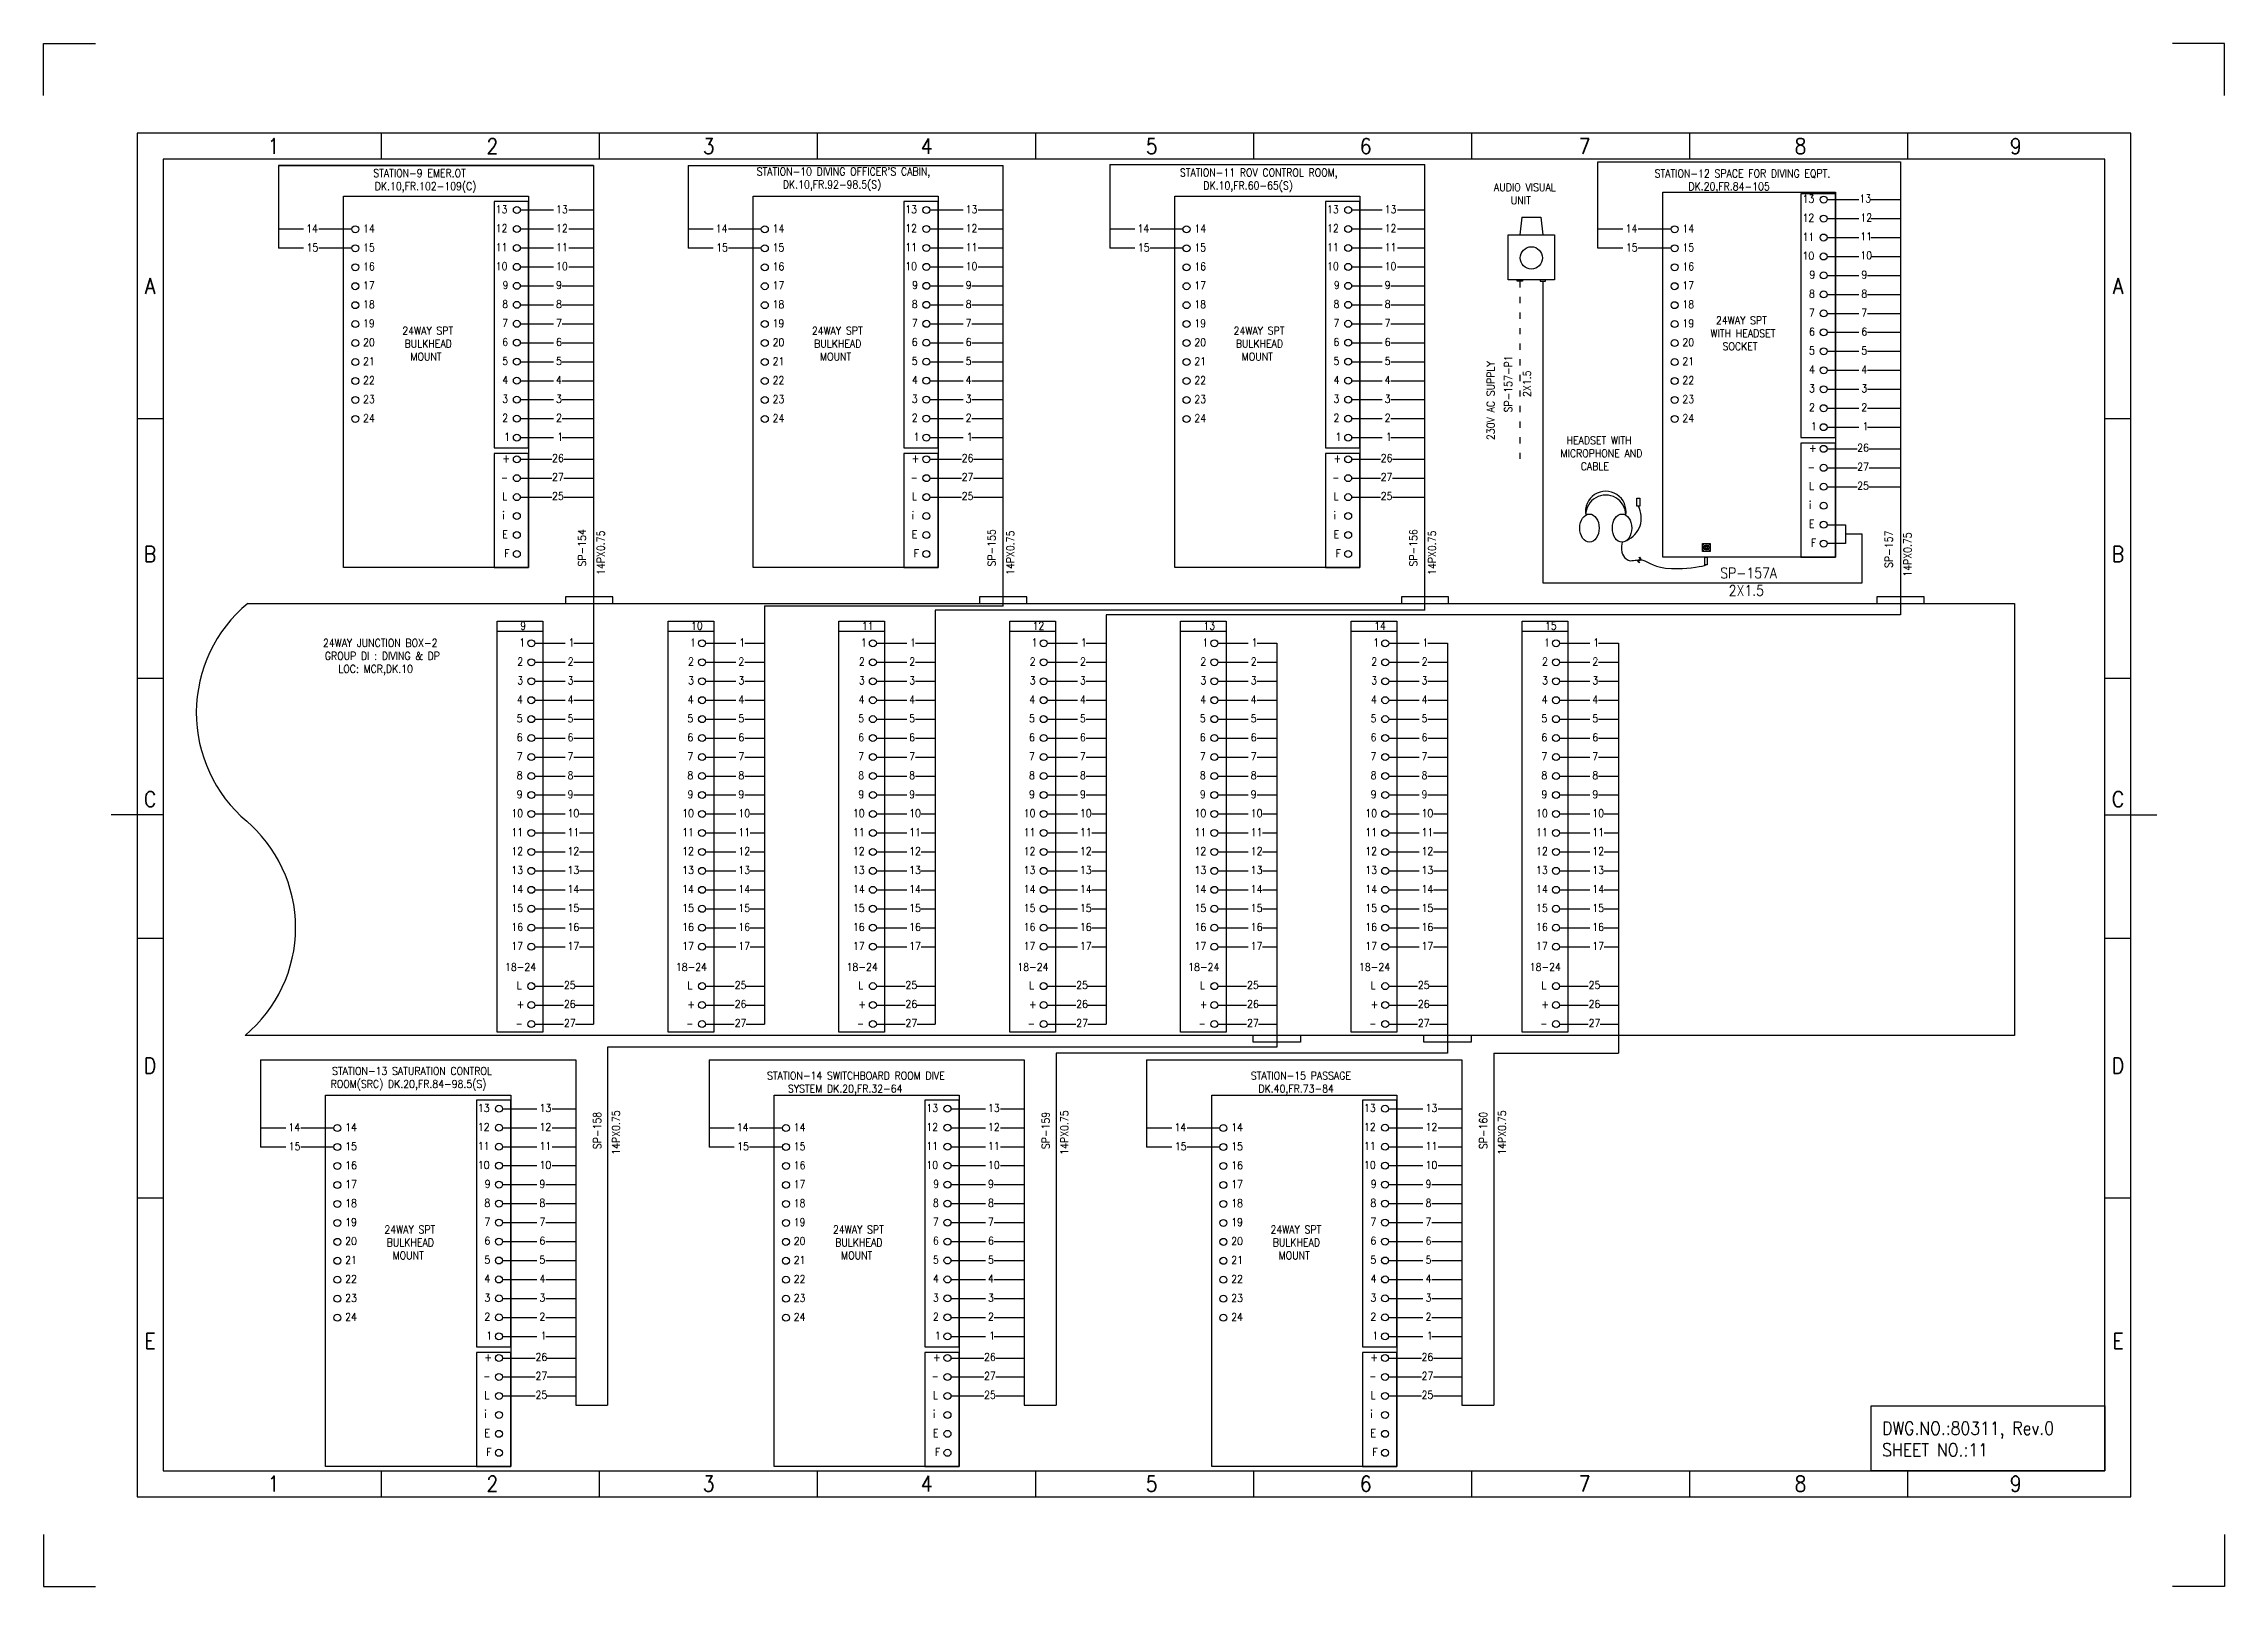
# Model space of a CAD drawing. Header units: inches. Extents: x 36 to 5114, y 9 to 306.
# Drawn here: x 4694.2 to 5114.2, y 9.1 to 306.1 of the extents above; entities that cross this region are included whole.
import ezdxf
from ezdxf.enums import TextEntityAlignment as Align

# ---------------------------------------------------------------- set-up
doc = ezdxf.new("R2010")
doc.units = ezdxf.units.IN
doc.header["$MEASUREMENT"] = 0
doc.linetypes.add('ACAD_ISO03W100', pattern=[30, 12, -18])
doc.layers.get('DEFPOINTS').update_dxf_attribs({"color": 251})
doc.layers.add('Border', color=6, linetype='Continuous')
doc.layers.add('TITLE', color=7, linetype='Continuous')
doc.layers.add('CON-050', color=3, linetype='Continuous', lineweight=50)
doc.styles.add('ROMANS', font='simplex.shx', dxfattribs={"width": 0.88})

msp = doc.modelspace()

# ---------------------------------------------------------------- texts
at = {"insert": (5048.29, 40.79), "char_height": 2.5, "width": 37.006, "attachment_point": 1, "style": 'ROMANS'}
msp.add_mtext('DWG.NO.:80311, Rev.0\\PSHEET NO.:11', dxfattribs=at)
at = {"layer": 'CON-050', "color": 0, "lineweight": 25, "attachment_point": 1, "style": 'ROMANS'}
for s, width, insert, char_height in [('{\\Fromans|c0;\\W0.54976; \\W0.88;STATION-9 EMER.OT\\P DK.10,FR.102-109(C)}', 21.5121, (4757.07, 281.9), 1.5), ("{\\Fromans|c0; STATION-10 DIVING OFFICER'S CABIN,\\P{\\W5.7669; }DK.10,FR.92-98.5(S)}", 37.855, (4830.64, 282.22), 1.5), ('{\\Fromans|c0; STATION-11 ROV CONTROL ROOM,\\P{\\W5.26404; }DK.10,FR.60-65(S)}', 34.4607, (4912.14, 282.02), 1.5), ('{\\Fromans|c0; STATION-12 SPACE FOR DIVING EQPT.\\P{\\W7.21261; }DK.20,FR.84-105}', 38.6093, (5003.56, 281.84), 1.5), ('{\\Fromans|c0;\\W1.5222; \\W0.88;AUDIO VISUAL \\P{\\W4.66507; }UNIT}', 17.9552, (4971.97, 279.17), 1.5), ('{\\Fromans|c0;13}', 2.3407, (4781.27, 274.95), 1.5), ('{\\Fromans|c0;13}', 1.0836, (4792.89, 274.95), 1.5), ('{\\Fromans|c0;13}', 2.3407, (4860.15, 274.95), 1.5), ('{\\Fromans|c0;13}', 1.0836, (4871.78, 274.95), 1.5), ('{\\Fromans|c0;13}', 2.3407, (4941.38, 274.95), 1.5), ('{\\Fromans|c0;13}', 1.0836, (4952.48, 274.95), 1.5), ('{\\Fromans|c0;13}', 2.3407, (5032.95, 276.96), 1.5), ('{\\Fromans|c0;12}', 2.3407, (5032.95, 273.31), 1.5), ('{\\Fromans|c0;13}', 1.9636, (5043.91, 277.02), 1.5), ('{\\Fromans|c0;12}', 1.9636, (5044.09, 273.37), 1.5), ('{\\Fromans|c0;14}', 1.0836, (4744.77, 271.24), 1.5), ('{\\Fromans|c0;14}', 2.3407, (4755.72, 271.24), 1.5), ('{\\Fromans|c0;12}', 2.3407, (4781.27, 271.3), 1.5), ('{\\Fromans|c0;12}', 1.0836, (4792.89, 271.3), 1.5), ('{\\Fromans|c0;14}', 1.0836, (4823.65, 271.24), 1.5), ('{\\Fromans|c0;14}', 2.3407, (4834.6, 271.24), 1.5), ('{\\Fromans|c0;12}', 2.3407, (4860.15, 271.3), 1.5), ('{\\Fromans|c0;12}', 1.0836, (4871.78, 271.3), 1.5), ('{\\Fromans|c0;14}', 1.0836, (4904.88, 271.24), 1.5), ('{\\Fromans|c0;14}', 2.3407, (4915.82, 271.24), 1.5), ('{\\Fromans|c0;12}', 2.3407, (4941.38, 271.3), 1.5), ('{\\Fromans|c0;12}', 1.0836, (4952.48, 271.3), 1.5), ('{\\Fromans|c0;14}', 1.0836, (4998.88, 271.24), 1.5), ('{\\Fromans|c0;14}', 2.3407, (5009.82, 271.24), 1.5), ('{\\Fromans|c0;11}', 2.3407, (5032.95, 269.65), 1.5), ('{\\Fromans|c0;11}', 1.9636, (5044.09, 269.72), 1.5), ('{\\Fromans|c0;15}', 1.5, (4744.84, 267.59), 1.5), ('{\\Fromans|c0;15}', 2.3407, (4755.72, 267.59), 1.5), ('{\\Fromans|c0;11}', 2.3407, (4781.27, 267.65), 1.5), ('{\\Fromans|c0;11}', 1.0836, (4792.89, 267.65), 1.5), ('{\\Fromans|c0;15}', 1.5, (4823.72, 267.59), 1.5), ('{\\Fromans|c0;15}', 2.3407, (4834.6, 267.59), 1.5), ('{\\Fromans|c0;11}', 2.3407, (4860.15, 267.65), 1.5), ('{\\Fromans|c0;11}', 1.0836, (4871.78, 267.65), 1.5), ('{\\Fromans|c0;15}', 1.5, (4904.94, 267.59), 1.5), ('{\\Fromans|c0;15}', 2.3407, (4915.82, 267.59), 1.5), ('{\\Fromans|c0;11}', 2.3407, (4941.38, 267.65), 1.5), ('{\\Fromans|c0;11}', 1.0836, (4952.48, 267.65), 1.5), ('{\\Fromans|c0;15}', 1.5, (4998.94, 267.59), 1.5), ('{\\Fromans|c0;15}', 2.3407, (5009.82, 267.59), 1.5), ('{\\Fromans|c0;10}', 2.3407, (5032.95, 266), 1.5), ('{\\Fromans|c0;10}', 2.3407, (5044.09, 266.07), 1.5), ('{\\Fromans|c0;16}', 2.3407, (4755.72, 263.94), 1.5), ('{\\Fromans|c0;10}', 2.3407, (4781.27, 264), 1.5), ('{\\Fromans|c0;10}', 1.0836, (4792.89, 264), 1.5), ('{\\Fromans|c0;16}', 2.3407, (4834.6, 263.94), 1.5), ('{\\Fromans|c0;10}', 2.3407, (4860.15, 264), 1.5), ('{\\Fromans|c0;10}', 1.0836, (4871.78, 264), 1.5), ('{\\Fromans|c0;16}', 2.3407, (4915.82, 263.94), 1.5), ('{\\Fromans|c0;10}', 2.3407, (4941.38, 264), 1.5), ('{\\Fromans|c0;10}', 1.0836, (4952.48, 264), 1.5), ('{\\Fromans|c0;16}', 2.3407, (5009.82, 263.94), 1.5), ('{\\Fromans|c0;9}', 1.0207, (5034.27, 262.35), 1.5), ('{\\Fromans|c0;9}', 1.0836, (5044.28, 262.35), 1.5), ('{\\Fromans|c0;17}', 2.3407, (4755.72, 260.29), 1.5), ('{\\Fromans|c0;18}', 2.3407, (4755.72, 256.64), 1.5), ('{\\Fromans|c0;8}', 1.0836, (4782.53, 256.7), 1.5), ('{\\Fromans|c0;9}', 1.0207, (4782.59, 260.35), 1.5), ('{\\Fromans|c0;9}', 1.0836, (4792.89, 260.35), 1.5), ('{\\Fromans|c0;8}', 1.0836, (4792.89, 256.7), 1.5), ('{\\Fromans|c0;17}', 2.3407, (4834.6, 260.29), 1.5), ('{\\Fromans|c0;18}', 2.3407, (4834.6, 256.64), 1.5), ('{\\Fromans|c0;8}', 1.0836, (4861.41, 256.7), 1.5), ('{\\Fromans|c0;9}', 1.0207, (4861.47, 260.35), 1.5), ('{\\Fromans|c0;9}', 1.0836, (4871.78, 260.35), 1.5), ('{\\Fromans|c0;8}', 1.0836, (4871.78, 256.7), 1.5), ('{\\Fromans|c0;17}', 2.3407, (4915.82, 260.29), 1.5), ('{\\Fromans|c0;18}', 2.3407, (4915.82, 256.64), 1.5), ('{\\Fromans|c0;8}', 1.0836, (4942.63, 256.7), 1.5), ('{\\Fromans|c0;9}', 1.0207, (4942.7, 260.35), 1.5), ('{\\Fromans|c0;9}', 1.0836, (4952.48, 260.35), 1.5), ('{\\Fromans|c0;8}', 1.0836, (4952.48, 256.7), 1.5), ('{\\Fromans|c0;17}', 2.3407, (5009.82, 260.29), 1.5), ('{\\Fromans|c0;18}', 2.3407, (5009.82, 256.64), 1.5), ('{\\Fromans|c0;8}', 1.0836, (5034.2, 258.7), 1.5), ('{\\Fromans|c0;8}', 1.0836, (5044.28, 258.7), 1.5), ('{\\Fromans|c0;19}', 2.3407, (4755.72, 252.99), 1.5), ('{\\Fromans|c0;7}', 1.0836, (4782.53, 253.05), 1.5), ('{\\Fromans|c0;7}', 1.0836, (4792.89, 253.05), 1.5), ('{\\Fromans|c0;19}', 2.3407, (4834.6, 252.99), 1.5), ('{\\Fromans|c0;7}', 1.0836, (4861.41, 253.05), 1.5), ('{\\Fromans|c0;7}', 1.0836, (4871.78, 253.05), 1.5), ('{\\Fromans|c0;19}', 2.3407, (4915.82, 252.99), 1.5), ('{\\Fromans|c0;7}', 1.0836, (4942.63, 253.05), 1.5), ('{\\Fromans|c0;7}', 1.0836, (4952.48, 253.05), 1.5), ('{\\Fromans|c0;19}', 2.3407, (5009.82, 252.99), 1.5), ('{\\Fromans|c0;\\W2.6467; \\W0.88;24WAY SPT\\P{\\W1.62; }WITH HEADSET \\P{\\W3.88285; }SOCKET}', 18.8771, (5013.56, 253.57), 1.5), ('{\\Fromans|c0;7}', 1.0836, (5034.2, 255.05), 1.5), ('{\\Fromans|c0;7}', 1.0836, (5044.28, 255.05), 1.5), ('{\\Fromans|c0;20}', 2.3407, (4755.72, 249.34), 1.5), ('{\\Fromans|c0;\\W1.3057; \\W0.88;24WAY SPT\\P{\\W1.72476; }BULKHEAD \\P{\\W2.83523; }MOUNT}', 14.8543, (4761.94, 251.57), 1.5), ('{\\Fromans|c0;6}', 1.0836, (4782.53, 249.4), 1.5), ('{\\Fromans|c0;6}', 1.0836, (4792.89, 249.4), 1.5), ('{\\Fromans|c0;20}', 2.3407, (4834.6, 249.34), 1.5), ('{\\Fromans|c0;\\W1.3057; \\W0.88;24WAY SPT\\P{\\W1.72476; }BULKHEAD \\P{\\W2.83523; }MOUNT}', 14.8543, (4840.82, 251.57), 1.5), ('{\\Fromans|c0;6}', 1.0836, (4861.41, 249.4), 1.5), ('{\\Fromans|c0;6}', 1.0836, (4871.78, 249.4), 1.5), ('{\\Fromans|c0;20}', 2.3407, (4915.82, 249.34), 1.5), ('{\\Fromans|c0;\\W1.3057; \\W0.88;24WAY SPT\\P{\\W1.72476; }BULKHEAD \\P{\\W2.83523; }MOUNT}', 14.8543, (4922.04, 251.57), 1.5), ('{\\Fromans|c0;6}', 1.0836, (4942.63, 249.4), 1.5), ('{\\Fromans|c0;6}', 1.0836, (4952.48, 249.4), 1.5), ('{\\Fromans|c0;20}', 2.3407, (5009.82, 249.34), 1.5), ('{\\Fromans|c0;6}', 1.0836, (5034.2, 251.4), 1.5), ('{\\Fromans|c0;6}', 1.0836, (5044.28, 251.4), 1.5), ('{\\Fromans|c0;21}', 2.3407, (4755.72, 245.69), 1.5), ('{\\Fromans|c0;5}', 1.0836, (4782.53, 245.75), 1.5), ('{\\Fromans|c0;5}', 1.0836, (4792.89, 245.75), 1.5), ('{\\Fromans|c0;21}', 2.3407, (4834.6, 245.69), 1.5), ('{\\Fromans|c0;5}', 1.0836, (4861.41, 245.75), 1.5), ('{\\Fromans|c0;5}', 1.0836, (4871.78, 245.75), 1.5), ('{\\Fromans|c0;21}', 2.3407, (4915.82, 245.69), 1.5), ('{\\Fromans|c0;5}', 1.0836, (4942.63, 245.75), 1.5), ('{\\Fromans|c0;5}', 1.0836, (4952.48, 245.75), 1.5), ('{\\Fromans|c0;21}', 2.3407, (5009.82, 245.69), 1.5), ('{\\Fromans|c0;5}', 1.0836, (5034.2, 247.75), 1.5), ('{\\Fromans|c0;4}', 1.1464, (5034.22, 244.1), 1.5), ('{\\Fromans|c0;5}', 1.0836, (5044.28, 247.75), 1.5), ('{\\Fromans|c0;4}', 1.0836, (5044.28, 244.1), 1.5), ('{\\Fromans|c0;22}', 2.3407, (4755.72, 242.04), 1.5), ('{\\Fromans|c0;4}', 1.1464, (4782.54, 242.1), 1.5), ('{\\Fromans|c0;4}', 1.0836, (4792.89, 242.1), 1.5), ('{\\Fromans|c0;22}', 2.3407, (4834.6, 242.04), 1.5), ('{\\Fromans|c0;4}', 1.1464, (4861.42, 242.1), 1.5), ('{\\Fromans|c0;4}', 1.0836, (4871.78, 242.1), 1.5), ('{\\Fromans|c0;22}', 2.3407, (4915.82, 242.04), 1.5), ('{\\Fromans|c0;4}', 1.1464, (4942.65, 242.1), 1.5), ('{\\Fromans|c0;4}', 1.0836, (4952.48, 242.1), 1.5), ('{\\Fromans|c0;22}', 2.3407, (5009.82, 242.04), 1.5), ('{\\Fromans|c0;3}', 1.0836, (5034.2, 240.45), 1.5), ('{\\Fromans|c0;3}', 1.0836, (5044.28, 240.45), 1.5), ('{\\Fromans|c0;23}', 2.3407, (4755.72, 238.39), 1.5), ('{\\Fromans|c0;3}', 1.0836, (4782.53, 238.45), 1.5), ('{\\Fromans|c0;3}', 1.0836, (4792.89, 238.45), 1.5), ('{\\Fromans|c0;23}', 2.3407, (4834.6, 238.39), 1.5), ('{\\Fromans|c0;3}', 1.0836, (4861.41, 238.45), 1.5), ('{\\Fromans|c0;3}', 1.0836, (4871.78, 238.45), 1.5), ('{\\Fromans|c0;23}', 2.3407, (4915.82, 238.39), 1.5), ('{\\Fromans|c0;3}', 1.0836, (4942.63, 238.45), 1.5), ('{\\Fromans|c0;3}', 1.0836, (4952.48, 238.45), 1.5), ('{\\Fromans|c0;23}', 2.3407, (5009.82, 238.39), 1.5), ('{\\Fromans|c0;2}', 1.0836, (5034.2, 236.8), 1.5), ('{\\Fromans|c0;2}', 1.0836, (5044.28, 236.8), 1.5), ('{\\Fromans|c0;24}', 2.3407, (4755.72, 234.73), 1.5), ('{\\Fromans|c0;2}', 1.0836, (4782.53, 234.8), 1.5), ('{\\Fromans|c0;1}', 0.7064, (4782.9, 231.15), 1.5), ('{\\Fromans|c0;2}', 1.0836, (4792.89, 234.8), 1.5), ('{\\Fromans|c0;1}', 0.7064, (4793.13, 231.15), 1.5), ('{\\Fromans|c0;24}', 2.3407, (4834.6, 234.73), 1.5), ('{\\Fromans|c0;2}', 1.0836, (4861.41, 234.8), 1.5), ('{\\Fromans|c0;1}', 0.7064, (4861.78, 231.15), 1.5), ('{\\Fromans|c0;2}', 1.0836, (4871.78, 234.8), 1.5), ('{\\Fromans|c0;1}', 0.7064, (4872.02, 231.15), 1.5), ('{\\Fromans|c0;24}', 2.3407, (4915.82, 234.73), 1.5), ('{\\Fromans|c0;2}', 1.0836, (4942.63, 234.8), 1.5), ('{\\Fromans|c0;1}', 0.7064, (4943.01, 231.15), 1.5), ('{\\Fromans|c0;2}', 1.0836, (4952.48, 234.8), 1.5), ('{\\Fromans|c0;1}', 0.7064, (4952.72, 231.15), 1.5), ('{\\Fromans|c0;24}', 2.3407, (5009.82, 234.73), 1.5), ('{\\Fromans|c0;1}', 0.7064, (5034.58, 233.15), 1.5), ('{\\Fromans|c0;1}', 0.7064, (5044.52, 233.15), 1.5), ('{\\Fromans|c0;26}', 1.9636, (4792.13, 227.04), 1.5), ('{\\Fromans|c0;26}', 1.9636, (4871.02, 227.04), 1.5), ('{\\Fromans|c0;26}', 1.9636, (4951.72, 227.04), 1.5), ('{\\Fromans|c0;\\W1.641; \\W0.88;HEADSET WITH\\P{\\W0.404761; }MICROPHONE AND \\P{\\W4.3019; }CABLE}', 18.6257, (4985.83, 230.46), 1.5), ('{\\Fromans|c0;+}', 1.3979, (5034.2, 228.98), 1.5), ('{\\Fromans|c0;26}', 1.9636, (5043.49, 229.04), 1.5), ('{\\Fromans|c0;+}', 1.3979, (4782.53, 226.98), 1.5), ('{\\Fromans|c0;27}', 1.9636, (4792.13, 223.39), 1.5), ('{\\Fromans|c0;+}', 1.3979, (4861.41, 226.98), 1.5), ('{\\Fromans|c0;27}', 1.9636, (4871.02, 223.39), 1.5), ('{\\Fromans|c0;+}', 1.3979, (4942.63, 226.98), 1.5), ('{\\Fromans|c0;27}', 1.9636, (4951.72, 223.39), 1.5), ('{\\Fromans|c0; _}', 1.3979, (5034.2, 226.08), 1.5), ('{\\Fromans|c0;27}', 1.9636, (5043.49, 225.39), 1.5), ('{\\Fromans|c0; _}', 1.3979, (4782.53, 224.08), 1.5), ('{\\Fromans|c0;L}', 1.1464, (4782.54, 219.68), 1.5), ('{\\Fromans|c0;25}', 1.9636, (4792.13, 219.74), 1.5), ('{\\Fromans|c0; _}', 1.3979, (4861.41, 224.08), 1.5), ('{\\Fromans|c0;L}', 1.1464, (4861.42, 219.68), 1.5), ('{\\Fromans|c0;25}', 1.9636, (4871.02, 219.74), 1.5), ('{\\Fromans|c0; _}', 1.3979, (4942.63, 224.08), 1.5), ('{\\Fromans|c0;L}', 1.1464, (4942.65, 219.68), 1.5), ('{\\Fromans|c0;25}', 1.9636, (4951.72, 219.74), 1.5), ('{\\Fromans|c0;L}', 1.1464, (5034.22, 221.68), 1.5), ('{\\Fromans|c0;25}', 1.9636, (5043.49, 221.74), 1.5), ('{\\Fromans|c0;i}', 0.3293, (4782.53, 216.02), 1.5), ('{\\Fromans|c0;i}', 0.3293, (4861.41, 216.02), 1.5), ('{\\Fromans|c0;i}', 0.3293, (4942.63, 216.02), 1.5), ('{\\Fromans|c0;i}', 0.3293, (5034.2, 218.03), 1.5), ('{\\Fromans|c0;E}', 1.5, (5034.2, 214.38), 1.5), ('{\\Fromans|c0;E}', 1.5, (4782.53, 212.37), 1.5), ('{\\Fromans|c0;E}', 1.5, (4861.41, 212.37), 1.5), ('{\\Fromans|c0;E}', 1.5, (4942.63, 212.37), 1.5), ('{\\Fromans|c0;F}', 0.7064, (5034.58, 210.73), 1.5), ('{\\Fromans|c0;F}', 0.7064, (4782.9, 208.72), 1.5), ('{\\Fromans|c0;F}', 0.7064, (4861.78, 208.72), 1.5), ('{\\Fromans|c0;F}', 0.7064, (4943.01, 208.72), 1.5), ('SP-157A', 9.9933, (5017.1, 205.17), 2), ('2X1.5', 6.7248, (5018.74, 201.81), 2), ('{\\Fromans|c0;9}', 0.9419, (4785.99, 194.76), 1.5), ('{\\Fromans|c0;10}', 1.5, (4818.88, 194.76), 1.5), ('{\\Fromans|c0;11}', 1.5, (4851.78, 194.76), 1.5), ('{\\Fromans|c0;12}', 1.5, (4884.67, 194.76), 1.5), ('{\\Fromans|c0;13}', 1.5, (4917.56, 194.76), 1.5), ('{\\Fromans|c0;14}', 1.5, (4950.45, 194.76), 1.5), ('{\\Fromans|c0;15}', 1.5, (4983.35, 194.76), 1.5), ('{\\Fromans|c0;\\W0.42405; \\W0.88;24WAY JUNCTION BOX-2\\P GROUP DI : DIVING & DP\\P{\\W3.39928; }LOC: MCR,DK.10}', 26.0379, (4747.46, 191.47), 1.5), ('{\\Fromans|c0;1}', 0.7064, (4785.81, 191.54), 1.5), ('{\\Fromans|c0;1}', 0.7064, (4795.28, 191.54), 1.5), ('{\\Fromans|c0;1}', 0.7064, (4818.7, 191.54), 1.5), ('{\\Fromans|c0;1}', 0.7064, (4828.17, 191.54), 1.5), ('{\\Fromans|c0;1}', 0.7064, (4851.59, 191.54), 1.5), ('{\\Fromans|c0;1}', 0.7064, (4861.06, 191.54), 1.5), ('{\\Fromans|c0;1}', 0.7064, (4884.49, 191.54), 1.5), ('{\\Fromans|c0;1}', 0.7064, (4893.96, 191.54), 1.5), ('{\\Fromans|c0;1}', 0.7064, (4917.38, 191.54), 1.5), ('{\\Fromans|c0;1}', 0.7064, (4926.85, 191.54), 1.5), ('{\\Fromans|c0;1}', 0.7064, (4950.27, 191.54), 1.5), ('{\\Fromans|c0;1}', 0.7064, (4959.74, 191.54), 1.5), ('{\\Fromans|c0;1}', 0.7064, (4983.17, 191.54), 1.5), ('{\\Fromans|c0;1}', 0.7064, (4992.63, 191.54), 1.5), ('{\\Fromans|c0;2}', 1.0836, (4785.43, 187.89), 1.5), ('{\\Fromans|c0;2}', 1.0836, (4795.13, 187.89), 1.5), ('{\\Fromans|c0;2}', 1.0836, (4818.32, 187.89), 1.5), ('{\\Fromans|c0;2}', 1.0836, (4828.02, 187.89), 1.5), ('{\\Fromans|c0;2}', 1.0836, (4851.22, 187.89), 1.5), ('{\\Fromans|c0;2}', 1.0836, (4860.92, 187.89), 1.5), ('{\\Fromans|c0;2}', 1.0836, (4884.11, 187.89), 1.5), ('{\\Fromans|c0;2}', 1.0836, (4893.81, 187.89), 1.5), ('{\\Fromans|c0;2}', 1.0836, (4917, 187.89), 1.5), ('{\\Fromans|c0;2}', 1.0836, (4926.7, 187.89), 1.5), ('{\\Fromans|c0;2}', 1.0836, (4949.9, 187.89), 1.5), ('{\\Fromans|c0;2}', 1.0836, (4959.6, 187.89), 1.5), ('{\\Fromans|c0;2}', 1.0836, (4982.79, 187.89), 1.5), ('{\\Fromans|c0;2}', 1.0836, (4992.49, 187.89), 1.5), ('{\\Fromans|c0;3}', 1.0836, (4785.43, 184.24), 1.5), ('{\\Fromans|c0;3}', 0.7064, (4795.11, 184.24), 1.5), ('{\\Fromans|c0;3}', 1.0836, (4818.32, 184.24), 1.5), ('{\\Fromans|c0;3}', 0.7064, (4828.01, 184.24), 1.5), ('{\\Fromans|c0;3}', 1.0836, (4851.22, 184.24), 1.5), ('{\\Fromans|c0;3}', 0.7064, (4860.9, 184.24), 1.5), ('{\\Fromans|c0;3}', 1.0836, (4884.11, 184.24), 1.5), ('{\\Fromans|c0;3}', 0.7064, (4893.79, 184.24), 1.5), ('{\\Fromans|c0;3}', 1.0836, (4917, 184.24), 1.5), ('{\\Fromans|c0;3}', 0.7064, (4926.69, 184.24), 1.5), ('{\\Fromans|c0;3}', 1.0836, (4949.9, 184.24), 1.5), ('{\\Fromans|c0;3}', 0.7064, (4959.58, 184.24), 1.5), ('{\\Fromans|c0;3}', 1.0836, (4982.79, 184.24), 1.5), ('{\\Fromans|c0;3}', 0.7064, (4992.47, 184.24), 1.5), ('{\\Fromans|c0;5}', 1.0836, (4785.31, 176.93), 1.5), ('{\\Fromans|c0;4}', 1.1464, (4785.37, 180.58), 1.5), ('{\\Fromans|c0;4}', 0.7064, (4795.11, 180.58), 1.5), ('{\\Fromans|c0;5}', 0.7064, (4795.11, 176.93), 1.5), ('{\\Fromans|c0;5}', 1.0836, (4818.2, 176.93), 1.5), ('{\\Fromans|c0;4}', 1.1464, (4818.26, 180.58), 1.5), ('{\\Fromans|c0;4}', 0.7064, (4828.01, 180.58), 1.5), ('{\\Fromans|c0;5}', 0.7064, (4828.01, 176.93), 1.5), ('{\\Fromans|c0;5}', 1.0836, (4851.09, 176.93), 1.5), ('{\\Fromans|c0;4}', 1.1464, (4851.15, 180.58), 1.5), ('{\\Fromans|c0;4}', 0.7064, (4860.9, 180.58), 1.5), ('{\\Fromans|c0;5}', 0.7064, (4860.9, 176.93), 1.5), ('{\\Fromans|c0;5}', 1.0836, (4883.98, 176.93), 1.5), ('{\\Fromans|c0;4}', 1.1464, (4884.05, 180.58), 1.5), ('{\\Fromans|c0;4}', 0.7064, (4893.79, 180.58), 1.5), ('{\\Fromans|c0;5}', 0.7064, (4893.79, 176.93), 1.5), ('{\\Fromans|c0;5}', 1.0836, (4916.88, 176.93), 1.5), ('{\\Fromans|c0;4}', 1.1464, (4916.94, 180.58), 1.5), ('{\\Fromans|c0;4}', 0.7064, (4926.69, 180.58), 1.5), ('{\\Fromans|c0;5}', 0.7064, (4926.69, 176.93), 1.5), ('{\\Fromans|c0;5}', 1.0836, (4949.77, 176.93), 1.5), ('{\\Fromans|c0;4}', 1.1464, (4949.83, 180.58), 1.5), ('{\\Fromans|c0;4}', 0.7064, (4959.58, 180.58), 1.5), ('{\\Fromans|c0;5}', 0.7064, (4959.58, 176.93), 1.5), ('{\\Fromans|c0;5}', 1.0836, (4982.66, 176.93), 1.5), ('{\\Fromans|c0;4}', 1.1464, (4982.73, 180.58), 1.5), ('{\\Fromans|c0;4}', 0.7064, (4992.47, 180.58), 1.5), ('{\\Fromans|c0;5}', 0.7064, (4992.47, 176.93), 1.5), ('{\\Fromans|c0;6}', 1.0836, (4785.31, 173.28), 1.5), ('{\\Fromans|c0;6}', 0.7064, (4795.11, 173.28), 1.5), ('{\\Fromans|c0;6}', 1.0836, (4818.2, 173.28), 1.5), ('{\\Fromans|c0;6}', 0.7064, (4828.01, 173.28), 1.5), ('{\\Fromans|c0;6}', 1.0836, (4851.09, 173.28), 1.5), ('{\\Fromans|c0;6}', 0.7064, (4860.9, 173.28), 1.5), ('{\\Fromans|c0;6}', 1.0836, (4883.98, 173.28), 1.5), ('{\\Fromans|c0;6}', 0.7064, (4893.79, 173.28), 1.5), ('{\\Fromans|c0;6}', 1.0836, (4916.88, 173.28), 1.5), ('{\\Fromans|c0;6}', 0.7064, (4926.69, 173.28), 1.5), ('{\\Fromans|c0;6}', 1.0836, (4949.77, 173.28), 1.5), ('{\\Fromans|c0;6}', 0.7064, (4959.58, 173.28), 1.5), ('{\\Fromans|c0;6}', 1.0836, (4982.66, 173.28), 1.5), ('{\\Fromans|c0;6}', 0.7064, (4992.47, 173.28), 1.5), ('{\\Fromans|c0;7}', 1.0836, (4785.31, 169.63), 1.5), ('{\\Fromans|c0;7}', 0.7064, (4795.11, 169.63), 1.5), ('{\\Fromans|c0;7}', 1.0836, (4818.2, 169.63), 1.5), ('{\\Fromans|c0;7}', 0.7064, (4828.01, 169.63), 1.5), ('{\\Fromans|c0;7}', 1.0836, (4851.09, 169.63), 1.5), ('{\\Fromans|c0;7}', 0.7064, (4860.9, 169.63), 1.5), ('{\\Fromans|c0;7}', 1.0836, (4883.98, 169.63), 1.5), ('{\\Fromans|c0;7}', 0.7064, (4893.79, 169.63), 1.5), ('{\\Fromans|c0;7}', 1.0836, (4916.88, 169.63), 1.5), ('{\\Fromans|c0;7}', 0.7064, (4926.69, 169.63), 1.5), ('{\\Fromans|c0;7}', 1.0836, (4949.77, 169.63), 1.5), ('{\\Fromans|c0;7}', 0.7064, (4959.58, 169.63), 1.5), ('{\\Fromans|c0;7}', 1.0836, (4982.66, 169.63), 1.5), ('{\\Fromans|c0;7}', 0.7064, (4992.47, 169.63), 1.5), ('{\\Fromans|c0;8}', 1.0836, (4785.31, 165.98), 1.5), ('{\\Fromans|c0;8}', 0.7064, (4795.11, 165.98), 1.5), ('{\\Fromans|c0;8}', 1.0836, (4818.2, 165.98), 1.5), ('{\\Fromans|c0;8}', 0.7064, (4828.01, 165.98), 1.5), ('{\\Fromans|c0;8}', 1.0836, (4851.09, 165.98), 1.5), ('{\\Fromans|c0;8}', 0.7064, (4860.9, 165.98), 1.5), ('{\\Fromans|c0;8}', 1.0836, (4883.98, 165.98), 1.5), ('{\\Fromans|c0;8}', 0.7064, (4893.79, 165.98), 1.5), ('{\\Fromans|c0;8}', 1.0836, (4916.88, 165.98), 1.5), ('{\\Fromans|c0;8}', 0.7064, (4926.69, 165.98), 1.5), ('{\\Fromans|c0;8}', 1.0836, (4949.77, 165.98), 1.5), ('{\\Fromans|c0;8}', 0.7064, (4959.58, 165.98), 1.5), ('{\\Fromans|c0;8}', 1.0836, (4982.66, 165.98), 1.5), ('{\\Fromans|c0;8}', 0.7064, (4992.47, 165.98), 1.5), ('{\\Fromans|c0;9}', 1.0207, (4785.32, 162.33), 1.5), ('{\\Fromans|c0;9}', 0.7064, (4795.11, 162.33), 1.5), ('{\\Fromans|c0;9}', 1.0207, (4818.21, 162.33), 1.5), ('{\\Fromans|c0;9}', 0.7064, (4828.01, 162.33), 1.5), ('{\\Fromans|c0;9}', 1.0207, (4851.1, 162.33), 1.5), ('{\\Fromans|c0;9}', 0.7064, (4860.9, 162.33), 1.5), ('{\\Fromans|c0;9}', 1.0207, (4884, 162.33), 1.5), ('{\\Fromans|c0;9}', 0.7064, (4893.79, 162.33), 1.5), ('{\\Fromans|c0;9}', 1.0207, (4916.89, 162.33), 1.5), ('{\\Fromans|c0;9}', 0.7064, (4926.69, 162.33), 1.5), ('{\\Fromans|c0;9}', 1.0207, (4949.78, 162.33), 1.5), ('{\\Fromans|c0;9}', 0.7064, (4959.58, 162.33), 1.5), ('{\\Fromans|c0;9}', 1.0207, (4982.68, 162.33), 1.5), ('{\\Fromans|c0;9}', 0.7064, (4992.47, 162.33), 1.5), ('{\\Fromans|c0;10}', 2.0547, (4784.28, 158.68), 1.5), ('{\\Fromans|c0;10}', 0.7064, (4795.11, 158.68), 1.5), ('{\\Fromans|c0;10}', 2.0547, (4817.18, 158.68), 1.5), ('{\\Fromans|c0;10}', 0.7064, (4828.01, 158.68), 1.5), ('{\\Fromans|c0;10}', 2.0547, (4850.07, 158.68), 1.5), ('{\\Fromans|c0;10}', 0.7064, (4860.9, 158.68), 1.5), ('{\\Fromans|c0;10}', 2.0547, (4882.96, 158.68), 1.5), ('{\\Fromans|c0;10}', 0.7064, (4893.79, 158.68), 1.5), ('{\\Fromans|c0;10}', 2.0547, (4915.86, 158.68), 1.5), ('{\\Fromans|c0;10}', 0.7064, (4926.69, 158.68), 1.5), ('{\\Fromans|c0;10}', 2.0547, (4948.75, 158.68), 1.5), ('{\\Fromans|c0;10}', 0.7064, (4959.58, 158.68), 1.5), ('{\\Fromans|c0;10}', 2.0547, (4981.64, 158.68), 1.5), ('{\\Fromans|c0;10}', 0.7064, (4992.47, 158.68), 1.5), ('{\\Fromans|c0;11}', 1.9636, (4784.28, 155.03), 1.5), ('{\\Fromans|c0;12}', 2.0547, (4784.28, 151.38), 1.5), ('{\\Fromans|c0;11}', 1.5, (4795.11, 155.03), 1.5), ('{\\Fromans|c0;12}', 1.5, (4795.11, 151.38), 1.5), ('{\\Fromans|c0;11}', 1.9636, (4817.18, 155.03), 1.5), ('{\\Fromans|c0;12}', 2.0547, (4817.18, 151.38), 1.5), ('{\\Fromans|c0;11}', 1.5, (4828.01, 155.03), 1.5), ('{\\Fromans|c0;12}', 1.5, (4828.01, 151.38), 1.5), ('{\\Fromans|c0;11}', 1.9636, (4850.07, 155.03), 1.5), ('{\\Fromans|c0;12}', 2.0547, (4850.07, 151.38), 1.5), ('{\\Fromans|c0;11}', 1.5, (4860.9, 155.03), 1.5), ('{\\Fromans|c0;12}', 1.5, (4860.9, 151.38), 1.5), ('{\\Fromans|c0;11}', 1.9636, (4882.96, 155.03), 1.5), ('{\\Fromans|c0;12}', 2.0547, (4882.96, 151.38), 1.5), ('{\\Fromans|c0;11}', 1.5, (4893.79, 155.03), 1.5), ('{\\Fromans|c0;12}', 1.5, (4893.79, 151.38), 1.5), ('{\\Fromans|c0;11}', 1.9636, (4915.86, 155.03), 1.5), ('{\\Fromans|c0;12}', 2.0547, (4915.86, 151.38), 1.5), ('{\\Fromans|c0;11}', 1.5, (4926.69, 155.03), 1.5), ('{\\Fromans|c0;12}', 1.5, (4926.69, 151.38), 1.5), ('{\\Fromans|c0;11}', 1.9636, (4948.75, 155.03), 1.5), ('{\\Fromans|c0;12}', 2.0547, (4948.75, 151.38), 1.5), ('{\\Fromans|c0;11}', 1.5, (4959.58, 155.03), 1.5), ('{\\Fromans|c0;12}', 1.5, (4959.58, 151.38), 1.5), ('{\\Fromans|c0;11}', 1.9636, (4981.64, 155.03), 1.5), ('{\\Fromans|c0;12}', 2.0547, (4981.64, 151.38), 1.5), ('{\\Fromans|c0;11}', 1.5, (4992.47, 155.03), 1.5), ('{\\Fromans|c0;12}', 1.5, (4992.47, 151.38), 1.5), ('{\\Fromans|c0;13}', 2.0547, (4784.28, 147.73), 1.5), ('{\\Fromans|c0;13}', 1.5, (4795.11, 147.73), 1.5), ('{\\Fromans|c0;13}', 2.0547, (4817.18, 147.73), 1.5), ('{\\Fromans|c0;13}', 1.5, (4828.01, 147.73), 1.5), ('{\\Fromans|c0;13}', 2.0547, (4850.07, 147.73), 1.5), ('{\\Fromans|c0;13}', 1.5, (4860.9, 147.73), 1.5), ('{\\Fromans|c0;13}', 2.0547, (4882.96, 147.73), 1.5), ('{\\Fromans|c0;13}', 1.5, (4893.79, 147.73), 1.5), ('{\\Fromans|c0;13}', 2.0547, (4915.86, 147.73), 1.5), ('{\\Fromans|c0;13}', 1.5, (4926.69, 147.73), 1.5), ('{\\Fromans|c0;13}', 2.0547, (4948.75, 147.73), 1.5), ('{\\Fromans|c0;13}', 1.5, (4959.58, 147.73), 1.5), ('{\\Fromans|c0;13}', 2.0547, (4981.64, 147.73), 1.5), ('{\\Fromans|c0;13}', 1.5, (4992.47, 147.73), 1.5), ('{\\Fromans|c0;14}', 2.0547, (4784.28, 144.08), 1.5), ('{\\Fromans|c0;14}', 1.5, (4795.11, 144.08), 1.5), ('{\\Fromans|c0;14}', 2.0547, (4817.18, 144.08), 1.5), ('{\\Fromans|c0;14}', 1.5, (4828.01, 144.08), 1.5), ('{\\Fromans|c0;14}', 2.0547, (4850.07, 144.08), 1.5), ('{\\Fromans|c0;14}', 1.5, (4860.9, 144.08), 1.5), ('{\\Fromans|c0;14}', 2.0547, (4882.96, 144.08), 1.5), ('{\\Fromans|c0;14}', 1.5, (4893.79, 144.08), 1.5), ('{\\Fromans|c0;14}', 2.0547, (4915.86, 144.08), 1.5), ('{\\Fromans|c0;14}', 1.5, (4926.69, 144.08), 1.5), ('{\\Fromans|c0;14}', 2.0547, (4948.75, 144.08), 1.5), ('{\\Fromans|c0;14}', 1.5, (4959.58, 144.08), 1.5), ('{\\Fromans|c0;14}', 2.0547, (4981.64, 144.08), 1.5), ('{\\Fromans|c0;14}', 1.5, (4992.47, 144.08), 1.5), ('{\\Fromans|c0;15}', 2.0547, (4784.28, 140.43), 1.5), ('{\\Fromans|c0;15}', 1.5, (4795.11, 140.43), 1.5), ('{\\Fromans|c0;15}', 2.0547, (4817.18, 140.43), 1.5), ('{\\Fromans|c0;15}', 1.5, (4828.01, 140.43), 1.5), ('{\\Fromans|c0;15}', 2.0547, (4850.07, 140.43), 1.5), ('{\\Fromans|c0;15}', 1.5, (4860.9, 140.43), 1.5), ('{\\Fromans|c0;15}', 2.0547, (4882.96, 140.43), 1.5), ('{\\Fromans|c0;15}', 1.5, (4893.79, 140.43), 1.5), ('{\\Fromans|c0;15}', 2.0547, (4915.86, 140.43), 1.5), ('{\\Fromans|c0;15}', 1.5, (4926.69, 140.43), 1.5), ('{\\Fromans|c0;15}', 2.0547, (4948.75, 140.43), 1.5), ('{\\Fromans|c0;15}', 1.5, (4959.58, 140.43), 1.5), ('{\\Fromans|c0;15}', 2.0547, (4981.64, 140.43), 1.5), ('{\\Fromans|c0;15}', 1.5, (4992.47, 140.43), 1.5), ('{\\Fromans|c0;16}', 2.0547, (4784.28, 136.78), 1.5), ('{\\Fromans|c0;16}', 1.5, (4795.11, 136.78), 1.5), ('{\\Fromans|c0;16}', 2.0547, (4817.18, 136.78), 1.5), ('{\\Fromans|c0;16}', 1.5, (4828.01, 136.78), 1.5), ('{\\Fromans|c0;16}', 2.0547, (4850.07, 136.78), 1.5), ('{\\Fromans|c0;16}', 1.5, (4860.9, 136.78), 1.5), ('{\\Fromans|c0;16}', 2.0547, (4882.96, 136.78), 1.5), ('{\\Fromans|c0;16}', 1.5, (4893.79, 136.78), 1.5), ('{\\Fromans|c0;16}', 2.0547, (4915.86, 136.78), 1.5), ('{\\Fromans|c0;16}', 1.5, (4926.69, 136.78), 1.5), ('{\\Fromans|c0;16}', 2.0547, (4948.75, 136.78), 1.5), ('{\\Fromans|c0;16}', 1.5, (4959.58, 136.78), 1.5), ('{\\Fromans|c0;16}', 2.0547, (4981.64, 136.78), 1.5), ('{\\Fromans|c0;16}', 1.5, (4992.47, 136.78), 1.5), ('{\\Fromans|c0;17}', 2.0547, (4784.28, 133.13), 1.5), ('{\\Fromans|c0;17}', 1.5, (4795.11, 133.13), 1.5), ('{\\Fromans|c0;17}', 2.0547, (4817.18, 133.13), 1.5), ('{\\Fromans|c0;17}', 1.5, (4828.01, 133.13), 1.5), ('{\\Fromans|c0;17}', 2.0547, (4850.07, 133.13), 1.5), ('{\\Fromans|c0;17}', 1.5, (4860.9, 133.13), 1.5), ('{\\Fromans|c0;17}', 2.0547, (4882.96, 133.13), 1.5), ('{\\Fromans|c0;17}', 1.5, (4893.79, 133.13), 1.5), ('{\\Fromans|c0;17}', 2.0547, (4915.86, 133.13), 1.5), ('{\\Fromans|c0;17}', 1.5, (4926.69, 133.13), 1.5), ('{\\Fromans|c0;17}', 2.0547, (4948.75, 133.13), 1.5), ('{\\Fromans|c0;17}', 1.5, (4959.58, 133.13), 1.5), ('{\\Fromans|c0;17}', 2.0547, (4981.64, 133.13), 1.5), ('{\\Fromans|c0;17}', 1.5, (4992.47, 133.13), 1.5), ('{\\Fromans|c0;18-24}', 6.5521, (4783.06, 129.07), 1.5), ('{\\Fromans|c0;18-24}', 6.5521, (4815.96, 129.07), 1.5), ('{\\Fromans|c0;18-24}', 6.5521, (4848.85, 129.07), 1.5), ('{\\Fromans|c0;18-24}', 6.5521, (4881.74, 129.07), 1.5), ('{\\Fromans|c0;18-24}', 6.5521, (4914.64, 129.07), 1.5), ('{\\Fromans|c0;18-24}', 6.5521, (4947.53, 129.07), 1.5), ('{\\Fromans|c0;18-24}', 6.5521, (4980.42, 129.07), 1.5), ('{\\Fromans|c0;L}', 1.0207, (4785.31, 125.54), 1.5), ('{\\Fromans|c0;25}', 2.3407, (4794.41, 125.6), 1.5), ('{\\Fromans|c0;26}', 2.3407, (4794.41, 121.95), 1.5), ('{\\Fromans|c0;L}', 1.0207, (4818.2, 125.54), 1.5), ('{\\Fromans|c0;25}', 2.3407, (4827.3, 125.6), 1.5), ('{\\Fromans|c0;26}', 2.3407, (4827.3, 121.95), 1.5), ('{\\Fromans|c0;L}', 1.0207, (4851.09, 125.54), 1.5), ('{\\Fromans|c0;25}', 2.3407, (4860.19, 125.6), 1.5), ('{\\Fromans|c0;26}', 2.3407, (4860.19, 121.95), 1.5), ('{\\Fromans|c0;L}', 1.0207, (4883.98, 125.54), 1.5), ('{\\Fromans|c0;25}', 2.3407, (4893.08, 125.6), 1.5), ('{\\Fromans|c0;26}', 2.3407, (4893.08, 121.95), 1.5), ('{\\Fromans|c0;L}', 1.0207, (4916.88, 125.54), 1.5), ('{\\Fromans|c0;25}', 2.3407, (4925.98, 125.6), 1.5), ('{\\Fromans|c0;26}', 2.3407, (4925.98, 121.95), 1.5), ('{\\Fromans|c0;L}', 1.0207, (4949.77, 125.54), 1.5), ('{\\Fromans|c0;25}', 2.3407, (4958.87, 125.6), 1.5), ('{\\Fromans|c0;26}', 2.3407, (4958.87, 121.95), 1.5), ('{\\Fromans|c0;L}', 1.0207, (4982.66, 125.54), 1.5), ('{\\Fromans|c0;25}', 2.3407, (4991.76, 125.6), 1.5), ('{\\Fromans|c0;26}', 2.3407, (4991.76, 121.95), 1.5), ('{\\Fromans|c0;+}', 1.3979, (4785.31, 121.88), 1.5), ('{\\Fromans|c0;27}', 2.3407, (4794.41, 118.3), 1.5), ('{\\Fromans|c0;+}', 1.3979, (4818.2, 121.88), 1.5), ('{\\Fromans|c0;27}', 2.3407, (4827.3, 118.3), 1.5), ('{\\Fromans|c0;+}', 1.3979, (4851.09, 121.88), 1.5), ('{\\Fromans|c0;27}', 2.3407, (4860.19, 118.3), 1.5), ('{\\Fromans|c0;+}', 1.3979, (4883.98, 121.88), 1.5), ('{\\Fromans|c0;27}', 2.3407, (4893.08, 118.3), 1.5), ('{\\Fromans|c0;+}', 1.3979, (4916.88, 121.88), 1.5), ('{\\Fromans|c0;27}', 2.3407, (4925.98, 118.3), 1.5), ('{\\Fromans|c0;+}', 1.3979, (4949.77, 121.88), 1.5), ('{\\Fromans|c0;27}', 2.3407, (4958.87, 118.3), 1.5), ('{\\Fromans|c0;+}', 1.3979, (4982.66, 121.88), 1.5), ('{\\Fromans|c0;27}', 2.3407, (4991.76, 118.3), 1.5), ('{\\Fromans|c0; _}', 1.3979, (4785.31, 118.99), 1.5), ('{\\Fromans|c0; _}', 1.3979, (4818.2, 118.99), 1.5), ('{\\Fromans|c0; _}', 1.3979, (4851.09, 118.99), 1.5), ('{\\Fromans|c0; _}', 1.3979, (4883.98, 118.99), 1.5), ('{\\Fromans|c0; _}', 1.3979, (4916.88, 118.99), 1.5), ('{\\Fromans|c0; _}', 1.3979, (4949.77, 118.99), 1.5), ('{\\Fromans|c0; _}', 1.3979, (4982.66, 118.99), 1.5), ('{\\Fromans|c0; STATION-13 SATURATION CONTROL \\P{\\W0.549761; }ROOM(SRC) DK.20,FR.84-98.5(S)}', 34.775, (4748.86, 109.06), 1.5), ('{\\Fromans|c0; STATION-14 SWITCHBOARD ROOM DIVE \\P{\\W4.78214; }SYSTEM DK.20,FR.32-64}', 38.8607, (4832.63, 108.16), 1.5), ('{\\Fromans|c0; STATION-15 PASSAGE\\P{\\W1.42976; } DK.40,FR.73-84}', 21.6379, (4925.79, 108.16), 1.5), ('{\\Fromans|c0;13}', 2.3407, (4777.83, 101.92), 1.5), ('{\\Fromans|c0;13}', 1.0836, (4789.7, 101.92), 1.5), ('{\\Fromans|c0;13}', 2.3407, (4864.21, 101.92), 1.5), ('{\\Fromans|c0;13}', 1.0836, (4876.08, 101.92), 1.5), ('{\\Fromans|c0;13}', 2.3407, (4948.49, 101.92), 1.5), ('{\\Fromans|c0;13}', 1.0836, (4960.36, 101.92), 1.5), ('{\\Fromans|c0;14}', 1.0836, (4741.33, 98.21), 1.5), ('{\\Fromans|c0;14}', 2.3407, (4752.28, 98.21), 1.5), ('{\\Fromans|c0;12}', 2.3407, (4777.83, 98.27), 1.5), ('{\\Fromans|c0;12}', 1.0836, (4789.7, 98.27), 1.5), ('{\\Fromans|c0;14}', 1.0836, (4827.71, 98.21), 1.5), ('{\\Fromans|c0;14}', 2.3407, (4838.66, 98.21), 1.5), ('{\\Fromans|c0;12}', 2.3407, (4864.21, 98.27), 1.5), ('{\\Fromans|c0;12}', 1.0836, (4876.08, 98.27), 1.5), ('{\\Fromans|c0;14}', 1.0836, (4911.99, 98.21), 1.5), ('{\\Fromans|c0;14}', 2.3407, (4922.93, 98.21), 1.5), ('{\\Fromans|c0;12}', 2.3407, (4948.49, 98.27), 1.5), ('{\\Fromans|c0;12}', 1.0836, (4960.36, 98.27), 1.5), ('{\\Fromans|c0;15}', 1.5, (4741.4, 94.56), 1.5), ('{\\Fromans|c0;15}', 2.3407, (4752.28, 94.56), 1.5), ('{\\Fromans|c0;11}', 2.3407, (4777.83, 94.62), 1.5), ('{\\Fromans|c0;11}', 1.0836, (4789.7, 94.62), 1.5), ('{\\Fromans|c0;15}', 1.5, (4827.78, 94.56), 1.5), ('{\\Fromans|c0;15}', 2.3407, (4838.66, 94.56), 1.5), ('{\\Fromans|c0;11}', 2.3407, (4864.21, 94.62), 1.5), ('{\\Fromans|c0;11}', 1.0836, (4876.08, 94.62), 1.5), ('{\\Fromans|c0;15}', 1.5, (4912.06, 94.56), 1.5), ('{\\Fromans|c0;15}', 2.3407, (4922.93, 94.56), 1.5), ('{\\Fromans|c0;11}', 2.3407, (4948.49, 94.62), 1.5), ('{\\Fromans|c0;11}', 1.0836, (4960.36, 94.62), 1.5), ('{\\Fromans|c0;16}', 2.3407, (4752.28, 90.91), 1.5), ('{\\Fromans|c0;10}', 2.3407, (4777.83, 90.97), 1.5), ('{\\Fromans|c0;10}', 1.0836, (4789.7, 90.97), 1.5), ('{\\Fromans|c0;16}', 2.3407, (4838.66, 90.91), 1.5), ('{\\Fromans|c0;10}', 2.3407, (4864.21, 90.97), 1.5), ('{\\Fromans|c0;10}', 1.0836, (4876.08, 90.97), 1.5), ('{\\Fromans|c0;16}', 2.3407, (4922.93, 90.91), 1.5), ('{\\Fromans|c0;10}', 2.3407, (4948.49, 90.97), 1.5), ('{\\Fromans|c0;10}', 1.0836, (4960.36, 90.97), 1.5), ('{\\Fromans|c0;17}', 2.3407, (4752.28, 87.26), 1.5), ('{\\Fromans|c0;9}', 1.0207, (4779.15, 87.32), 1.5), ('{\\Fromans|c0;9}', 1.0836, (4789.7, 87.32), 1.5), ('{\\Fromans|c0;17}', 2.3407, (4838.66, 87.26), 1.5), ('{\\Fromans|c0;9}', 1.0207, (4865.53, 87.32), 1.5), ('{\\Fromans|c0;9}', 1.0836, (4876.08, 87.32), 1.5), ('{\\Fromans|c0;17}', 2.3407, (4922.93, 87.26), 1.5), ('{\\Fromans|c0;9}', 1.0207, (4949.81, 87.32), 1.5), ('{\\Fromans|c0;9}', 1.0836, (4960.36, 87.32), 1.5), ('{\\Fromans|c0;18}', 2.3407, (4752.28, 83.61), 1.5), ('{\\Fromans|c0;19}', 2.3407, (4752.28, 79.96), 1.5), ('{\\Fromans|c0;8}', 1.0836, (4779.09, 83.67), 1.5), ('{\\Fromans|c0;7}', 1.0836, (4779.09, 80.02), 1.5), ('{\\Fromans|c0;8}', 1.0836, (4789.7, 83.67), 1.5), ('{\\Fromans|c0;7}', 1.0836, (4789.7, 80.02), 1.5), ('{\\Fromans|c0;18}', 2.3407, (4838.66, 83.61), 1.5), ('{\\Fromans|c0;19}', 2.3407, (4838.66, 79.96), 1.5), ('{\\Fromans|c0;8}', 1.0836, (4865.47, 83.67), 1.5), ('{\\Fromans|c0;7}', 1.0836, (4865.47, 80.02), 1.5), ('{\\Fromans|c0;8}', 1.0836, (4876.08, 83.67), 1.5), ('{\\Fromans|c0;7}', 1.0836, (4876.08, 80.02), 1.5), ('{\\Fromans|c0;18}', 2.3407, (4922.93, 83.61), 1.5), ('{\\Fromans|c0;19}', 2.3407, (4922.93, 79.96), 1.5), ('{\\Fromans|c0;8}', 1.0836, (4949.74, 83.67), 1.5), ('{\\Fromans|c0;7}', 1.0836, (4949.74, 80.02), 1.5), ('{\\Fromans|c0;8}', 1.0836, (4960.36, 83.67), 1.5), ('{\\Fromans|c0;7}', 1.0836, (4960.36, 80.02), 1.5), ('{\\Fromans|c0;20}', 2.3407, (4752.28, 76.31), 1.5), ('{\\Fromans|c0;\\W1.3057; \\W0.88;24WAY SPT\\P{\\W1.72476; }BULKHEAD \\P{\\W2.83523; }MOUNT}', 14.8543, (4758.5, 78.54), 1.5), ('{\\Fromans|c0;6}', 1.0836, (4779.09, 76.37), 1.5), ('{\\Fromans|c0;6}', 1.0836, (4789.7, 76.37), 1.5), ('{\\Fromans|c0;20}', 2.3407, (4838.66, 76.31), 1.5), ('{\\Fromans|c0;\\W1.3057; \\W0.88;24WAY SPT\\P{\\W1.72476; }BULKHEAD \\P{\\W2.83523; }MOUNT}', 14.8543, (4844.88, 78.54), 1.5), ('{\\Fromans|c0;6}', 1.0836, (4865.47, 76.37), 1.5), ('{\\Fromans|c0;6}', 1.0836, (4876.08, 76.37), 1.5), ('{\\Fromans|c0;20}', 2.3407, (4922.93, 76.31), 1.5), ('{\\Fromans|c0;\\W1.3057; \\W0.88;24WAY SPT\\P{\\W1.72476; }BULKHEAD \\P{\\W2.83523; }MOUNT}', 14.8543, (4929.15, 78.54), 1.5), ('{\\Fromans|c0;6}', 1.0836, (4949.74, 76.37), 1.5), ('{\\Fromans|c0;6}', 1.0836, (4960.36, 76.37), 1.5), ('{\\Fromans|c0;21}', 2.3407, (4752.28, 72.66), 1.5), ('{\\Fromans|c0;5}', 1.0836, (4779.09, 72.72), 1.5), ('{\\Fromans|c0;5}', 1.0836, (4789.7, 72.72), 1.5), ('{\\Fromans|c0;21}', 2.3407, (4838.66, 72.66), 1.5), ('{\\Fromans|c0;5}', 1.0836, (4865.47, 72.72), 1.5), ('{\\Fromans|c0;5}', 1.0836, (4876.08, 72.72), 1.5), ('{\\Fromans|c0;21}', 2.3407, (4922.93, 72.66), 1.5), ('{\\Fromans|c0;5}', 1.0836, (4949.74, 72.72), 1.5), ('{\\Fromans|c0;5}', 1.0836, (4960.36, 72.72), 1.5), ('{\\Fromans|c0;22}', 2.3407, (4752.28, 69.01), 1.5), ('{\\Fromans|c0;4}', 1.1464, (4779.1, 69.07), 1.5), ('{\\Fromans|c0;4}', 1.0836, (4789.7, 69.07), 1.5), ('{\\Fromans|c0;22}', 2.3407, (4838.66, 69.01), 1.5), ('{\\Fromans|c0;4}', 1.1464, (4865.48, 69.07), 1.5), ('{\\Fromans|c0;4}', 1.0836, (4876.08, 69.07), 1.5), ('{\\Fromans|c0;22}', 2.3407, (4922.93, 69.01), 1.5), ('{\\Fromans|c0;4}', 1.1464, (4949.76, 69.07), 1.5), ('{\\Fromans|c0;4}', 1.0836, (4960.36, 69.07), 1.5), ('{\\Fromans|c0;23}', 2.3407, (4752.28, 65.36), 1.5), ('{\\Fromans|c0;3}', 1.0836, (4779.09, 65.42), 1.5), ('{\\Fromans|c0;3}', 1.0836, (4789.7, 65.42), 1.5), ('{\\Fromans|c0;23}', 2.3407, (4838.66, 65.36), 1.5), ('{\\Fromans|c0;3}', 1.0836, (4865.47, 65.42), 1.5), ('{\\Fromans|c0;3}', 1.0836, (4876.08, 65.42), 1.5), ('{\\Fromans|c0;23}', 2.3407, (4922.93, 65.36), 1.5), ('{\\Fromans|c0;3}', 1.0836, (4949.74, 65.42), 1.5), ('{\\Fromans|c0;3}', 1.0836, (4960.36, 65.42), 1.5), ('{\\Fromans|c0;24}', 2.3407, (4752.28, 61.71), 1.5), ('{\\Fromans|c0;2}', 1.0836, (4779.09, 61.77), 1.5), ('{\\Fromans|c0;2}', 1.0836, (4789.7, 61.77), 1.5), ('{\\Fromans|c0;24}', 2.3407, (4838.66, 61.71), 1.5), ('{\\Fromans|c0;2}', 1.0836, (4865.47, 61.77), 1.5), ('{\\Fromans|c0;2}', 1.0836, (4876.08, 61.77), 1.5), ('{\\Fromans|c0;24}', 2.3407, (4922.93, 61.71), 1.5), ('{\\Fromans|c0;2}', 1.0836, (4949.74, 61.77), 1.5), ('{\\Fromans|c0;2}', 1.0836, (4960.36, 61.77), 1.5), ('{\\Fromans|c0;1}', 0.7064, (4779.46, 58.12), 1.5), ('{\\Fromans|c0;1}', 0.7064, (4789.94, 58.12), 1.5), ('{\\Fromans|c0;1}', 0.7064, (4865.85, 58.12), 1.5), ('{\\Fromans|c0;1}', 0.7064, (4876.32, 58.12), 1.5), ('{\\Fromans|c0;1}', 0.7064, (4950.12, 58.12), 1.5), ('{\\Fromans|c0;1}', 0.7064, (4960.6, 58.12), 1.5), ('{\\Fromans|c0;+}', 1.3979, (4779.09, 53.95), 1.5), ('{\\Fromans|c0;26}', 1.9636, (4788.94, 54.01), 1.5), ('{\\Fromans|c0;+}', 1.3979, (4865.47, 53.95), 1.5), ('{\\Fromans|c0;26}', 1.9636, (4875.32, 54.01), 1.5), ('{\\Fromans|c0;+}', 1.3979, (4949.74, 53.95), 1.5), ('{\\Fromans|c0;26}', 1.9636, (4959.59, 54.01), 1.5), ('{\\Fromans|c0; _}', 1.3979, (4779.09, 51.05), 1.5), ('{\\Fromans|c0;L}', 1.1464, (4779.1, 46.65), 1.5), ('{\\Fromans|c0;27}', 1.9636, (4788.94, 50.36), 1.5), ('{\\Fromans|c0;25}', 1.9636, (4788.94, 46.71), 1.5), ('{\\Fromans|c0; _}', 1.3979, (4865.47, 51.05), 1.5), ('{\\Fromans|c0;L}', 1.1464, (4865.48, 46.65), 1.5), ('{\\Fromans|c0;27}', 1.9636, (4875.32, 50.36), 1.5), ('{\\Fromans|c0;25}', 1.9636, (4875.32, 46.71), 1.5), ('{\\Fromans|c0; _}', 1.3979, (4949.74, 51.05), 1.5), ('{\\Fromans|c0;L}', 1.1464, (4949.76, 46.65), 1.5), ('{\\Fromans|c0;27}', 1.9636, (4959.59, 50.36), 1.5), ('{\\Fromans|c0;25}', 1.9636, (4959.59, 46.71), 1.5), ('{\\Fromans|c0;i}', 0.3293, (4779.09, 43), 1.5), ('{\\Fromans|c0;i}', 0.3293, (4865.47, 43), 1.5), ('{\\Fromans|c0;i}', 0.3293, (4949.74, 43), 1.5), ('{\\Fromans|c0;E}', 1.5, (4779.09, 39.34), 1.5), ('{\\Fromans|c0;E}', 1.5, (4865.47, 39.34), 1.5), ('{\\Fromans|c0;E}', 1.5, (4949.74, 39.34), 1.5), ('{\\Fromans|c0;F}', 0.7064, (4779.46, 35.69), 1.5), ('{\\Fromans|c0;F}', 0.7064, (4865.85, 35.69), 1.5), ('{\\Fromans|c0;F}', 0.7064, (4950.12, 35.69), 1.5)]:
    msp.add_mtext_dynamic_manual_height_columns(s, width=width, gutter_width=437.5, heights=[0], dxfattribs=dict(at, insert=insert, char_height=char_height))
at = {"layer": 'CON-050', "color": 0, "lineweight": 25, "char_height": 1.5, "attachment_point": 1, "rotation": 90, "style": 'ROMANS'}
for s, width, insert in [('230V AC SUPPLY', 23.319, (4972.13, 229.76)), ('SP-157-P1', 13.0105, (4975.52, 235.09)), ('2X1.5', 6.7248, (4979.14, 238.07)), ('SP-154', 9.8257, (4797.14, 205.42)), ('14PX0.75', 11.8371, (4800.76, 203.8)), ('SP-155', 9.8257, (4876.02, 205.42)), ('14PX0.75', 11.8371, (4879.64, 203.8)), ('SP-156', 9.8257, (4957.25, 205.42)), ('14PX0.75', 11.8371, (4960.86, 203.8)), ('SP-157', 8.0657, (5048.82, 205.15)), ('14PX0.75', 11.8371, (5052.43, 203.46)), ('SP-158', 9.8257, (4800.06, 93.25)), ('14PX0.75', 11.8371, (4803.67, 92.17)), ('SP-159', 9.8257, (4886.44, 93.25)), ('14PX0.75', 11.8371, (4890.05, 92.17)), ('SP-160', 9.8257, (4970.71, 93.25)), ('14PX0.75', 11.8371, (4974.33, 92.17))]:
    msp.add_mtext_dynamic_manual_height_columns(s, width=width, gutter_width=437.5, heights=[0], dxfattribs=dict(at, insert=insert))

# ---------------------------------------------------------------- blocks, each defined once
blk = doc.blocks.new('A3_BORDER')
at = {"linetype": 'Continuous'}
for p, q in [((173, 264.65), (173, 259.65)), ((215, 264.65), (215, 259.65)), ((257, 264.65), (257, 259.65)), ((341, 264.65), (341, 259.65)), ((5, 209.65), (0, 209.65)), ((384, 209.65), (379, 209.65)), ((5, 159.65), (0, 159.65)), ((384, 159.65), (379, 159.65)), ((5, 109.65), (0, 109.65)), ((384, 109.65), (379, 109.65)), ((5, 59.65), (0, 59.65)), ((384, 59.65), (379, 59.65)), ((173, 7.15), (173, 2.15)), ((215, 7.15), (215, 2.15)), ((257, 7.15), (257, 2.15)), ((341, 7.15), (341, 2.15))]:
    blk.add_line(p, q, dxfattribs=at)
at = {"color": 5, "linetype": 'Continuous'}
for p, q in [((5, 133.4), (-5, 133.4)), ((379, 133.4), (389, 133.4))]:
    blk.add_line(p, q, dxfattribs=at)
at = {"layer": 'Border', "color": 7}
blk.add_lwpolyline([(0, 2.15), (384, 2.15), (384, 264.65), (0, 264.65)], close=True, dxfattribs=at)
at = {"layer": 'Border', "color": 6}
blk.add_lwpolyline([(5, 7.15), (379, 7.15), (379, 259.65), (5, 259.65)], close=True, dxfattribs=at)
at = {"layer": 'DEFPOINTS', "color": 5}
for points in [[(-18, 271.9), (-18, 281.9), (-8, 281.9)], [(402, 271.9), (402, 281.9), (392, 281.9)], [(-18, -5.1), (-18, -15.1), (-8, -15.1)], [(402, -5.1), (402, -15.1), (392, -15.1)]]:
    blk.add_lwpolyline(points, dxfattribs=at)
at = {"layer": 'TITLE', "color": 7}
for p, q in [((47, 264.65), (47, 259.75)), ((89, 264.65), (89, 259.75)), ((131, 264.65), (131, 259.75)), ((299, 264.65), (299, 259.75)), ((47, 7.15), (47, 2.25)), ((89, 7.15), (89, 2.25)), ((131, 7.15), (131, 2.25)), ((299, 7.15), (299, 2.25))]:
    blk.add_line(p, q, dxfattribs=at)
at = {"layer": 'TITLE', "color": 7, "style": 'ROMANS', "width": 0.88}
for s, p in [('1', (25.15, 260.65)), ('2', (67.3, 260.65)), ('3', (108.96, 260.65)), ('4', (150.96, 260.65)), ('5', (194.28, 260.65)), ('6', (235.51, 260.65)), ('7', (277.66, 260.65)), ('8', (319.23, 260.65)), ('9', (360.69, 260.65)), ('1', (25.15, 3.15)), ('2', (67.3, 3.15)), ('3', (108.96, 3.15)), ('4', (150.96, 3.15)), ('5', (194.28, 3.15)), ('6', (235.51, 3.15)), ('7', (277.66, 3.15)), ('8', (319.23, 3.15)), ('9', (360.69, 3.15))]:
    blk.add_text(s, height=3, dxfattribs=at).set_placement(p)
for s, p in [('A', (2.52, 235.26)), ('A', (381.52, 235.26)), ('B', (2.52, 183.63)), ('B', (381.52, 183.63)), ('C', (2.52, 136.45)), ('C', (381.52, 136.45)), ('D', (2.52, 85.14)), ('D', (381.52, 85.14)), ('E', (2.52, 32.11)), ('E', (381.52, 32.11))]:
    blk.add_text(s, height=3, dxfattribs=at).set_placement(p, align=Align.MIDDLE_CENTER)
blk = doc.blocks.new('*U54')
blk.add_circle((0, 0), 0.0728)
blk = doc.blocks.new('*U53')
at = {"color": 0, "linetype": 'ByBlock', "lineweight": -2}
for p, rotation in [((784.95, 158.66), 59.99999999999999), ((784.95, 158.39), 120), ((785.18, 158.25), 180), ((785.42, 158.66), 300.0000000000001), ((785.42, 158.39), 240)]:
    blk.add_blockref('*U54', p, dxfattribs=dict(at, rotation=rotation))
blk.add_blockref('*U54', (785.18, 158.8), dxfattribs=at)

# ---------------------------------------------------------------- linework, layer by layer
for p, q in [((4800.13, 282.63), (4739.43, 282.63)), ((4739.43, 282.63), (4739.43, 266.7)), ((4739.43, 282.63), (4800.13, 282.63)), ((4800.13, 282.63), (4800.13, 117.34)), ((4818.31, 282.62), (4818.31, 266.7)), ((4818.31, 282.62), (4879.01, 282.62)), ((4879.01, 197.76), (4879.01, 282.62)), ((4899.53, 282.83), (4899.53, 266.7)), ((4899.53, 282.83), (4960.24, 282.83)), ((4960.24, 197.05), (4960.24, 282.83)), ((4978.9, 272.67), (4978.53, 269.27)), ((4982.55, 272.67), (4982.92, 269.27)), ((4833.02, 197.83), (4833.02, 117.34)), ((4879.01, 197.76), (4833.02, 197.76)), ((5073.79, 198.33), (5073.79, 115.14)), ((4960.24, 197.05), (4865.92, 197.05)), ((4865.92, 197.05), (4865.92, 117.34)), ((4898.81, 196.14), (4898.81, 117.34)), ((5051.81, 196.14), (4898.81, 196.14)), ((4781.58, 192.99), (4790.38, 192.99)), ((4814.48, 192.99), (4823.27, 192.99)), ((4847.37, 192.99), (4856.17, 192.99)), ((4880.26, 192.99), (4889.06, 192.99)), ((4913.16, 192.99), (4921.95, 192.99)), ((4931.7, 190.64), (4931.7, 112.91)), ((4946.05, 192.99), (4954.85, 192.99)), ((4964.59, 190.64), (4964.59, 111.72)), ((4978.94, 192.99), (4987.74, 192.99)), ((4997.49, 190.64), (4997.49, 111.72)), ((4735.99, 110.44), (4735.99, 93.67)), ((4735.99, 110.44), (4796.69, 110.44)), ((4796.69, 110.44), (4796.69, 43.96)), ((4931.7, 112.91), (4802.83, 112.91)), ((4822.37, 110.44), (4822.37, 93.67)), ((4822.37, 110.44), (4883.07, 110.44)), ((4883.07, 110.44), (4883.07, 43.96)), ((4889.21, 111.72), (4889.21, 43.96)), ((4964.59, 111.72), (4889.21, 111.72)), ((4906.64, 110.44), (4906.64, 93.67)), ((4906.64, 110.44), (4967.35, 110.44)), ((4967.35, 110.44), (4967.35, 43.96)), ((4973.49, 111.72), (4973.49, 43.96)), ((4973.49, 111.72), (4997.49, 111.72)), ((4796.69, 43.96), (4802.83, 43.96)), ((4883.07, 43.96), (4889.21, 43.96)), ((4967.35, 43.96), (4973.49, 43.96))]:
    msp.add_line(p, q)
at = {"linetype": 'ACAD_ISO03W100', "ltscale": 0.1}
msp.add_line((4978.51, 260.33), (4978.51, 224.64), dxfattribs=at)
for points in [[(4993.53, 266.7), (4993.53, 283.35), (5051.81, 283.35), (5051.81, 196.14)], [(4978.9, 272.67), (4982.55, 272.67)], [(4982.94, 260.33), (4982.94, 202.29), (5044.47, 202.29), (5044.47, 211.66), (5041.24, 211.66)], [(5037.69, 213.48), (5041.24, 213.48), (5041.24, 209.83), (5037.69, 209.83)], [(4733.52, 198.33), (5073.79, 198.33)], [(4803.82, 198.33), (4803.82, 199.59), (4794.72, 199.59), (4794.72, 198.33)], [(4883.56, 198.33), (4883.56, 199.59), (4874.46, 199.59), (4874.46, 198.33)], [(4964.79, 198.33), (4964.79, 199.59), (4955.69, 199.59), (4955.69, 198.33)], [(5056.36, 198.33), (5056.36, 199.59), (5047.26, 199.59), (5047.26, 198.33)], [(4733, 156.66), (4733, 156.67)], [(5073.79, 115.14), (4733, 115.14)], [(4936.25, 115.14), (4936.25, 113.88), (4927.15, 113.88), (4927.15, 115.14)], [(4969.14, 115.14), (4969.14, 113.88), (4960.05, 113.88), (4960.05, 115.14)]]:
    msp.add_lwpolyline(points)
for points in [[(5006.06, 277.46), (5039.28, 277.46), (5039.28, 207.22), (5006.06, 207.22)], [(4751.95, 276.69), (4787.6, 276.69), (4787.6, 205.22), (4751.95, 205.22)], [(4787.6, 275.72), (4780.99, 275.72), (4780.99, 228.25), (4787.6, 228.25)], [(4830.83, 276.69), (4866.48, 276.69), (4866.48, 205.22), (4830.83, 205.22)], [(4866.48, 275.72), (4859.87, 275.72), (4859.87, 228.25), (4866.48, 228.25)], [(4912.06, 276.69), (4947.71, 276.69), (4947.71, 205.22), (4912.06, 205.22)], [(4947.71, 275.72), (4941.09, 275.72), (4941.09, 228.25), (4947.71, 228.25)], [(5039.28, 277.16), (5032.66, 277.16), (5032.66, 230.25), (5039.28, 230.25)], [(4976.29, 269.27), (4985.16, 269.27), (4985.16, 260.61), (4976.29, 260.61)], [(4977.98, 260.61), (4979.04, 260.61), (4979.04, 260.33), (4977.98, 260.33)], [(4983.47, 260.61), (4982.41, 260.61), (4982.41, 260.33), (4983.47, 260.33)], [(4787.6, 227.17), (4780.99, 227.17), (4780.99, 205.22), (4787.6, 205.22)], [(4866.48, 227.17), (4859.87, 227.17), (4859.87, 205.22), (4866.48, 205.22)], [(4947.71, 227.17), (4941.09, 227.17), (4941.09, 205.22), (4947.71, 205.22)], [(5039.28, 229.17), (5032.66, 229.17), (5032.66, 207.22), (5039.28, 207.22)], [(5001.07, 218.59), (5001.62, 218.59), (5001.62, 217.02), (5001.07, 217.02)], [(5013.68, 209.85), (5015.19, 209.85), (5015.19, 208.32), (5013.68, 208.32)], [(5014.15, 207.22), (5014.58, 207.22), (5014.58, 205.75), (5014.15, 205.75)], [(4781.58, 194.91), (4790.38, 194.91), (4790.38, 115.77), (4781.58, 115.77)], [(4814.48, 194.91), (4823.27, 194.91), (4823.27, 115.77), (4814.48, 115.77)], [(4847.37, 194.91), (4856.17, 194.91), (4856.17, 115.77), (4847.37, 115.77)], [(4880.27, 194.91), (4889.07, 194.91), (4889.06, 115.77), (4880.26, 115.77)], [(4913.16, 194.91), (4921.95, 194.91), (4921.95, 115.77), (4913.16, 115.77)], [(4946.05, 194.91), (4954.85, 194.91), (4954.85, 115.77), (4946.05, 115.77)], [(4978.94, 194.91), (4987.74, 194.91), (4987.74, 115.77), (4978.94, 115.77)], [(4748.52, 103.66), (4784.16, 103.66), (4784.16, 32.19), (4748.52, 32.19)], [(4784.16, 102.69), (4777.55, 102.69), (4777.55, 55.22), (4784.16, 55.22)], [(4834.9, 103.66), (4870.54, 103.66), (4870.54, 32.19), (4834.9, 32.19)], [(4870.54, 102.69), (4863.93, 102.69), (4863.93, 55.22), (4870.54, 55.22)], [(4919.17, 103.66), (4954.82, 103.66), (4954.82, 32.19), (4919.17, 32.19)], [(4954.82, 102.69), (4948.2, 102.69), (4948.2, 55.22), (4954.82, 55.22)], [(4784.16, 54.14), (4777.55, 54.14), (4777.55, 32.19), (4784.16, 32.19)], [(4870.54, 54.14), (4863.93, 54.14), (4863.93, 32.19), (4870.54, 32.19)], [(4954.82, 54.14), (4948.2, 54.14), (4948.2, 32.19), (4954.82, 32.19)], [(5091.2, 31.34), (5046.2, 31.34), (5046.2, 43.84), (5091.2, 43.84)]]:
    msp.add_lwpolyline(points, close=True)
for centre, radius in [((4785.34, 274.06), 0.671), ((4864.22, 274.06), 0.671), ((4945.45, 274.06), 0.671), ((5037.02, 276.06), 0.671), ((5037.02, 272.41), 0.671), ((4754.22, 270.35), 0.671), ((4785.34, 270.41), 0.671), ((4833.1, 270.35), 0.671), ((4864.22, 270.41), 0.671), ((4914.32, 270.35), 0.671), ((4945.45, 270.41), 0.671), ((5008.32, 270.35), 0.671), ((5037.02, 268.76), 0.671), ((4754.22, 266.7), 0.671), ((4785.34, 266.76), 0.671), ((4833.1, 266.7), 0.671), ((4864.22, 266.76), 0.671), ((4914.32, 266.7), 0.671), ((4945.45, 266.76), 0.671), ((4980.73, 264.83), 2.15), ((5008.32, 266.7), 0.671), ((5037.02, 265.11), 0.671), ((4754.22, 263.04), 0.671), ((4785.34, 263.11), 0.671), ((4833.1, 263.04), 0.671), ((4864.22, 263.11), 0.671), ((4914.32, 263.04), 0.671), ((4945.45, 263.11), 0.671), ((5008.32, 263.04), 0.671), ((5037.02, 261.46), 0.671), ((4754.22, 259.39), 0.671), ((4754.22, 255.74), 0.671), ((4785.34, 259.46), 0.671), ((4785.34, 255.8), 0.671), ((4833.1, 259.39), 0.671), ((4833.1, 255.74), 0.671), ((4864.22, 259.46), 0.671), ((4864.22, 255.8), 0.671), ((4914.32, 259.39), 0.671), ((4914.32, 255.74), 0.671), ((4945.45, 259.46), 0.671), ((4945.45, 255.8), 0.671), ((5008.32, 259.39), 0.671), ((5008.32, 255.74), 0.671), ((5037.02, 257.81), 0.671), ((4754.22, 252.09), 0.671), ((4785.34, 252.15), 0.671), ((4833.1, 252.09), 0.671), ((4864.22, 252.15), 0.671), ((4914.32, 252.09), 0.671), ((4945.45, 252.15), 0.671), ((5008.32, 252.09), 0.671), ((5037.02, 254.16), 0.671), ((4754.22, 248.44), 0.671), ((4785.34, 248.5), 0.671), ((4833.1, 248.44), 0.671), ((4864.22, 248.5), 0.671), ((4914.32, 248.44), 0.671), ((4945.45, 248.5), 0.671), ((5008.32, 248.44), 0.671), ((5037.02, 250.51), 0.671), ((4754.22, 244.79), 0.671), ((4785.34, 244.85), 0.671), ((4833.1, 244.79), 0.671), ((4864.22, 244.85), 0.671), ((4914.32, 244.79), 0.671), ((4945.45, 244.85), 0.671), ((5008.32, 244.79), 0.671), ((5037.02, 246.86), 0.671), ((5037.02, 243.2), 0.671), ((4754.22, 241.14), 0.671), ((4785.34, 241.2), 0.671), ((4833.1, 241.14), 0.671), ((4864.22, 241.2), 0.671), ((4914.32, 241.14), 0.671), ((4945.45, 241.2), 0.671), ((5008.32, 241.14), 0.671), ((5037.02, 239.55), 0.671), ((4754.22, 237.49), 0.671), ((4785.34, 237.55), 0.671), ((4833.1, 237.49), 0.671), ((4864.22, 237.55), 0.671), ((4914.32, 237.49), 0.671), ((4945.45, 237.55), 0.671), ((5008.32, 237.49), 0.671), ((5037.02, 235.9), 0.671), ((4754.22, 233.84), 0.671), ((4785.34, 233.9), 0.671), ((4833.1, 233.84), 0.671), ((4864.22, 233.9), 0.671), ((4914.32, 233.84), 0.671), ((4945.45, 233.9), 0.671), ((5008.32, 233.84), 0.671), ((5037.02, 232.25), 0.671), ((4785.34, 230.25), 0.671), ((4864.22, 230.25), 0.671), ((4945.45, 230.25), 0.671), ((5037.02, 228.08), 0.671), ((4785.34, 226.08), 0.671), ((4785.34, 222.43), 0.671), ((4864.22, 226.08), 0.671), ((4864.22, 222.43), 0.671), ((4945.45, 226.08), 0.671), ((4945.45, 222.43), 0.671), ((5037.02, 224.43), 0.671), ((4785.34, 218.78), 0.671), ((4864.22, 218.78), 0.671), ((4945.45, 218.78), 0.671), ((5037.02, 220.78), 0.671), ((4785.34, 215.13), 0.671), ((4864.22, 215.13), 0.671), ((4945.45, 215.13), 0.671), ((5037.02, 217.13), 0.671), ((4785.34, 211.48), 0.671), ((4864.22, 211.48), 0.671), ((4945.45, 211.48), 0.671), ((5037.02, 213.48), 0.671), ((5037.02, 209.83), 0.671), ((4785.34, 207.83), 0.671), ((4864.22, 207.83), 0.671), ((4945.45, 207.83), 0.671), ((5013.8, 209.73), 0.12), ((5013.8, 208.44), 0.12), ((5014.44, 209.08), 0.516), ((5015.07, 209.73), 0.12), ((5015.07, 208.44), 0.12), ((4788.12, 190.64), 0.671), ((4821.01, 190.64), 0.671), ((4853.91, 190.64), 0.671), ((4886.8, 190.64), 0.671), ((4919.69, 190.64), 0.671), ((4952.58, 190.64), 0.671), ((4985.48, 190.64), 0.671), ((4788.12, 186.99), 0.671), ((4821.01, 186.99), 0.671), ((4853.91, 186.99), 0.671), ((4886.8, 186.99), 0.671), ((4919.69, 186.99), 0.671), ((4952.58, 186.99), 0.671), ((4985.48, 186.99), 0.671), ((4788.12, 183.34), 0.671), ((4821.01, 183.34), 0.671), ((4853.91, 183.34), 0.671), ((4886.8, 183.34), 0.671), ((4919.69, 183.34), 0.671), ((4952.58, 183.34), 0.671), ((4985.48, 183.34), 0.671), ((4788.12, 179.69), 0.671), ((4788.12, 176.04), 0.671), ((4821.01, 179.69), 0.671), ((4821.01, 176.04), 0.671), ((4853.91, 179.69), 0.671), ((4853.91, 176.04), 0.671), ((4886.8, 179.69), 0.671), ((4886.8, 176.04), 0.671), ((4919.69, 179.69), 0.671), ((4919.69, 176.04), 0.671), ((4952.58, 179.69), 0.671), ((4952.58, 176.04), 0.671), ((4985.48, 179.69), 0.671), ((4985.48, 176.04), 0.671), ((4788.12, 172.39), 0.671), ((4821.01, 172.39), 0.671), ((4853.91, 172.39), 0.671), ((4886.8, 172.39), 0.671), ((4919.69, 172.39), 0.671), ((4952.58, 172.39), 0.671), ((4985.48, 172.39), 0.671), ((4788.12, 168.74), 0.671), ((4821.01, 168.74), 0.671), ((4853.91, 168.74), 0.671), ((4886.8, 168.74), 0.671), ((4919.69, 168.74), 0.671), ((4952.58, 168.74), 0.671), ((4985.48, 168.74), 0.671), ((4788.12, 165.09), 0.671), ((4821.01, 165.09), 0.671), ((4853.91, 165.09), 0.671), ((4886.8, 165.09), 0.671), ((4919.69, 165.09), 0.671), ((4952.58, 165.09), 0.671), ((4985.48, 165.09), 0.671), ((4788.12, 161.44), 0.671), ((4821.01, 161.44), 0.671), ((4853.91, 161.44), 0.671), ((4886.8, 161.44), 0.671), ((4919.69, 161.44), 0.671), ((4952.58, 161.44), 0.671), ((4985.48, 161.44), 0.671), ((4788.12, 157.79), 0.671), ((4821.01, 157.79), 0.671), ((4853.91, 157.79), 0.671), ((4886.8, 157.79), 0.671), ((4919.69, 157.79), 0.671), ((4952.58, 157.79), 0.671), ((4985.48, 157.79), 0.671), ((4788.12, 154.13), 0.671), ((4821.01, 154.13), 0.671), ((4853.91, 154.13), 0.671), ((4886.8, 154.13), 0.671), ((4919.69, 154.13), 0.671), ((4952.58, 154.13), 0.671), ((4985.48, 154.13), 0.671), ((4788.12, 150.48), 0.671), ((4788.12, 146.83), 0.671), ((4821.01, 150.48), 0.671), ((4821.01, 146.83), 0.671), ((4853.91, 150.48), 0.671), ((4853.91, 146.83), 0.671), ((4886.8, 150.48), 0.671), ((4886.8, 146.83), 0.671), ((4919.69, 150.48), 0.671), ((4919.69, 146.83), 0.671), ((4952.58, 150.48), 0.671), ((4952.58, 146.83), 0.671), ((4985.48, 150.48), 0.671), ((4985.48, 146.83), 0.671), ((4788.12, 143.18), 0.671), ((4821.01, 143.18), 0.671), ((4853.91, 143.18), 0.671), ((4886.8, 143.18), 0.671), ((4919.69, 143.18), 0.671), ((4952.58, 143.18), 0.671), ((4985.48, 143.18), 0.671), ((4788.12, 139.53), 0.671), ((4821.01, 139.53), 0.671), ((4853.91, 139.53), 0.671), ((4886.8, 139.53), 0.671), ((4919.69, 139.53), 0.671), ((4952.58, 139.53), 0.671), ((4985.48, 139.53), 0.671), ((4788.12, 135.88), 0.671), ((4821.01, 135.88), 0.671), ((4853.91, 135.88), 0.671), ((4886.8, 135.88), 0.671), ((4919.69, 135.88), 0.671), ((4952.58, 135.88), 0.671), ((4985.48, 135.88), 0.671), ((4788.12, 132.23), 0.671), ((4821.01, 132.23), 0.671), ((4853.91, 132.23), 0.671), ((4886.8, 132.23), 0.671), ((4919.69, 132.23), 0.671), ((4952.58, 132.23), 0.671), ((4985.48, 132.23), 0.671), ((4788.12, 124.64), 0.671), ((4821.01, 124.64), 0.671), ((4853.91, 124.64), 0.671), ((4886.8, 124.64), 0.671), ((4919.69, 124.64), 0.671), ((4952.58, 124.64), 0.671), ((4985.48, 124.64), 0.671), ((4788.12, 120.99), 0.671), ((4788.12, 117.34), 0.671), ((4821.01, 120.99), 0.671), ((4821.01, 117.34), 0.671), ((4853.91, 120.99), 0.671), ((4853.91, 117.34), 0.671), ((4886.8, 120.99), 0.671), ((4886.8, 117.34), 0.671), ((4919.69, 120.99), 0.671), ((4919.69, 117.34), 0.671), ((4952.58, 120.99), 0.671), ((4952.58, 117.34), 0.671), ((4985.48, 120.99), 0.671), ((4985.48, 117.34), 0.671), ((4781.9, 101.03), 0.671), ((4868.28, 101.03), 0.671), ((4952.56, 101.03), 0.671), ((4750.78, 97.32), 0.671), ((4781.9, 97.38), 0.671), ((4837.16, 97.32), 0.671), ((4868.28, 97.38), 0.671), ((4921.43, 97.32), 0.671), ((4952.56, 97.38), 0.671), ((4750.78, 93.67), 0.671), ((4781.9, 93.73), 0.671), ((4837.16, 93.67), 0.671), ((4868.28, 93.73), 0.671), ((4921.43, 93.67), 0.671), ((4952.56, 93.73), 0.671), ((4750.78, 90.02), 0.671), ((4781.9, 90.08), 0.671), ((4837.16, 90.02), 0.671), ((4868.28, 90.08), 0.671), ((4921.43, 90.02), 0.671), ((4952.56, 90.08), 0.671), ((4750.78, 86.36), 0.671), ((4781.9, 86.43), 0.671), ((4837.16, 86.36), 0.671), ((4868.28, 86.43), 0.671), ((4921.43, 86.36), 0.671), ((4952.56, 86.43), 0.671), ((4750.78, 82.71), 0.671), ((4781.9, 82.78), 0.671), ((4837.16, 82.71), 0.671), ((4868.28, 82.78), 0.671), ((4921.43, 82.71), 0.671), ((4952.56, 82.78), 0.671), ((4750.78, 79.06), 0.671), ((4750.78, 75.41), 0.671), ((4781.9, 79.12), 0.671), ((4781.9, 75.47), 0.671), ((4837.16, 79.06), 0.671), ((4837.16, 75.41), 0.671), ((4868.28, 79.12), 0.671), ((4868.28, 75.47), 0.671), ((4921.43, 79.06), 0.671), ((4921.43, 75.41), 0.671), ((4952.56, 79.12), 0.671), ((4952.56, 75.47), 0.671), ((4750.78, 71.76), 0.671), ((4781.9, 71.82), 0.671), ((4837.16, 71.76), 0.671), ((4868.28, 71.82), 0.671), ((4921.43, 71.76), 0.671), ((4952.56, 71.82), 0.671), ((4750.78, 68.11), 0.671), ((4781.9, 68.17), 0.671), ((4837.16, 68.11), 0.671), ((4868.28, 68.17), 0.671), ((4921.43, 68.11), 0.671), ((4952.56, 68.17), 0.671), ((4750.78, 64.46), 0.671), ((4781.9, 64.52), 0.671), ((4837.16, 64.46), 0.671), ((4868.28, 64.52), 0.671), ((4921.43, 64.46), 0.671), ((4952.56, 64.52), 0.671), ((4750.78, 60.81), 0.671), ((4781.9, 60.87), 0.671), ((4837.16, 60.81), 0.671), ((4868.28, 60.87), 0.671), ((4921.43, 60.81), 0.671), ((4952.56, 60.87), 0.671), ((4781.9, 57.22), 0.671), ((4868.28, 57.22), 0.671), ((4952.56, 57.22), 0.671), ((4781.9, 53.05), 0.671), ((4868.28, 53.05), 0.671), ((4952.56, 53.05), 0.671), ((4781.9, 49.4), 0.671), ((4781.9, 45.75), 0.671), ((4868.28, 49.4), 0.671), ((4868.28, 45.75), 0.671), ((4952.56, 49.4), 0.671), ((4952.56, 45.75), 0.671), ((4781.9, 42.1), 0.671), ((4868.28, 42.1), 0.671), ((4952.56, 42.1), 0.671), ((4781.9, 38.45), 0.671), ((4868.28, 38.45), 0.671), ((4952.56, 38.45), 0.671), ((4781.9, 34.8), 0.671), ((4868.28, 34.8), 0.671), ((4952.56, 34.8), 0.671)]:
    msp.add_circle(centre, radius)
for centre, radius, start, end in [((4995.06, 216.01), 3.9, 349.8171, 190.1829), ((4995.06, 215.35), 3.84, 359.5798, 180.4202), ((4997.17, 214.78), 4.74, 293.9795, 28.2344), ((4750.92, 177.28), 27.31, 129.5759, 229.9318), ((4715.72, 135.9), 27.01, 309.7756, 50.2244)]:
    msp.add_arc(centre, radius, start, end)
for centre in [(4991.92, 212.82), (4998.19, 212.82)]:
    msp.add_ellipse(centre, major_axis=(0, 2.71), ratio=0.6875)
for points, knots in [([(4998.19, 210.11), (4997.91, 207.89), (4998.44, 207.27), (4999.85, 206.34), (5000.79, 206.73), (5001.63, 206.72)], [0, 0, 0, 0, 4.162872, 4.376917, 6.907654, 6.907654, 6.907654, 6.907654]), ([(5001.82, 206.71), (5002.07, 206.68), (5003.72, 206.15), (5005.73, 204.34), (5013.91, 205.45), (5014.36, 205.75)], [7.096761, 7.096761, 7.096761, 7.096761, 7.865668, 12.198871, 14.446895, 14.446895, 14.446895, 14.446895])]:
    msp.add_open_spline(points, degree=3, knots=knots)
for points in [[(5001.46, 206.12), (5001.26, 206.56), (5001.67, 206.75), (5001.45, 207.22)], [(5001.63, 206.1), (5001.43, 206.54), (5001.84, 206.73), (5001.62, 207.2)]]:
    msp.add_spline(points, degree=3)
at = {"layer": 'CON-050', "color": 0, "lineweight": 25, "ltscale": 0.1}
for p, q in [((4786.01, 274.06), (4792.39, 274.06)), ((4795.33, 274.06), (4800.13, 274.06)), ((4864.89, 274.06), (4871.28, 274.06)), ((4874.22, 274.06), (4879.01, 274.06)), ((4946.12, 274.06), (4951.98, 274.06)), ((4954.92, 274.06), (4960.24, 274.06)), ((5037.69, 276.06), (5043.78, 276.06)), ((5046.09, 276.06), (5051.81, 276.06)), ((4744.27, 270.35), (4739.43, 270.35)), ((4753.54, 270.35), (4747.21, 270.35)), ((4786.01, 270.41), (4792.39, 270.41)), ((4795.33, 270.41), (4800.13, 270.41)), ((4823.15, 270.35), (4818.31, 270.35)), ((4832.42, 270.35), (4826.09, 270.35)), ((4864.89, 270.41), (4871.28, 270.41)), ((4874.22, 270.41), (4879.01, 270.41)), ((4904.38, 270.35), (4899.53, 270.35)), ((4913.65, 270.35), (4907.32, 270.35)), ((4946.12, 270.41), (4951.98, 270.41)), ((4954.92, 270.41), (4960.24, 270.41)), ((4998.38, 270.35), (4993.53, 270.35)), ((5007.65, 270.35), (5001.31, 270.35)), ((5037.69, 272.41), (5043.78, 272.41)), ((5046.09, 272.41), (5051.81, 272.41)), ((4744.27, 266.7), (4739.43, 266.7)), ((4753.54, 266.7), (4747.21, 266.7)), ((4786.01, 266.76), (4792.39, 266.76)), ((4795.33, 266.76), (4800.13, 266.76)), ((4823.15, 266.7), (4818.31, 266.7)), ((4832.42, 266.7), (4826.09, 266.7)), ((4864.89, 266.76), (4871.28, 266.76)), ((4874.22, 266.76), (4879.01, 266.76)), ((4904.38, 266.7), (4899.53, 266.7)), ((4913.65, 266.7), (4907.32, 266.7)), ((4946.12, 266.76), (4951.98, 266.76)), ((4954.92, 266.76), (4960.24, 266.76)), ((4998.38, 266.7), (4993.53, 266.7)), ((5007.65, 266.7), (5001.31, 266.7)), ((5037.69, 268.76), (5043.78, 268.76)), ((5037.69, 265.11), (5043.78, 265.11)), ((5046.09, 268.76), (5051.81, 268.76)), ((5046.09, 265.11), (5051.81, 265.11)), ((4786.01, 263.11), (4792.39, 263.11)), ((4795.33, 263.11), (4800.13, 263.11)), ((4864.89, 263.11), (4871.28, 263.11)), ((4874.22, 263.11), (4879.01, 263.11)), ((4946.12, 263.11), (4951.98, 263.11)), ((4954.92, 263.11), (4960.24, 263.11)), ((5037.69, 261.46), (5043.78, 261.46)), ((5045.48, 261.46), (5051.81, 261.46)), ((4786.01, 259.46), (4792.39, 259.46)), ((4794.09, 259.46), (4800.13, 259.46)), ((4864.89, 259.46), (4871.28, 259.46)), ((4872.98, 259.46), (4879.01, 259.46)), ((4946.12, 259.46), (4951.98, 259.46)), ((4953.68, 259.46), (4960.24, 259.46)), ((5037.69, 257.81), (5043.78, 257.81)), ((5045.48, 257.81), (5051.81, 257.81)), ((4786.01, 255.8), (4792.39, 255.8)), ((4786.01, 252.15), (4792.39, 252.15)), ((4794.09, 255.8), (4800.13, 255.8)), ((4794.09, 252.15), (4800.13, 252.15)), ((4864.89, 255.8), (4871.28, 255.8)), ((4864.89, 252.15), (4871.28, 252.15)), ((4872.98, 255.8), (4879.01, 255.8)), ((4872.98, 252.15), (4879.01, 252.15)), ((4946.12, 255.8), (4951.98, 255.8)), ((4946.12, 252.15), (4951.98, 252.15)), ((4953.68, 255.8), (4960.24, 255.8)), ((4953.68, 252.15), (4960.24, 252.15)), ((5037.69, 254.16), (5043.78, 254.16)), ((5045.48, 254.16), (5051.81, 254.16)), ((4786.01, 248.5), (4792.39, 248.5)), ((4794.09, 248.5), (4800.13, 248.5)), ((4864.89, 248.5), (4871.28, 248.5)), ((4872.98, 248.5), (4879.01, 248.5)), ((4946.12, 248.5), (4951.98, 248.5)), ((4953.68, 248.5), (4960.24, 248.5)), ((5037.69, 250.51), (5043.78, 250.51)), ((5045.48, 250.51), (5051.81, 250.51)), ((4786.01, 244.85), (4792.39, 244.85)), ((4794.09, 244.85), (4800.13, 244.85)), ((4864.89, 244.85), (4871.28, 244.85)), ((4872.98, 244.85), (4879.01, 244.85)), ((4946.12, 244.85), (4951.98, 244.85)), ((4953.68, 244.85), (4960.24, 244.85)), ((5037.69, 246.86), (5043.78, 246.86)), ((5045.48, 246.86), (5051.81, 246.86)), ((4786.01, 241.2), (4792.39, 241.2)), ((4794.09, 241.2), (4800.13, 241.2)), ((4864.89, 241.2), (4871.28, 241.2)), ((4872.98, 241.2), (4879.01, 241.2)), ((4946.12, 241.2), (4951.98, 241.2)), ((4953.68, 241.2), (4960.24, 241.2)), ((5037.69, 243.2), (5043.78, 243.2)), ((5037.69, 239.55), (5043.78, 239.55)), ((5045.48, 243.2), (5051.81, 243.2)), ((5045.48, 239.55), (5051.81, 239.55)), ((4786.01, 237.55), (4792.39, 237.55)), ((4794.09, 237.55), (4800.13, 237.55)), ((4864.89, 237.55), (4871.28, 237.55)), ((4872.98, 237.55), (4879.01, 237.55)), ((4946.12, 237.55), (4951.98, 237.55)), ((4953.68, 237.55), (4960.24, 237.55)), ((5037.69, 235.9), (5043.78, 235.9)), ((5045.48, 235.9), (5051.81, 235.9)), ((4786.01, 233.9), (4792.39, 233.9)), ((4794.09, 233.9), (4800.13, 233.9)), ((4864.89, 233.9), (4871.28, 233.9)), ((4872.98, 233.9), (4879.01, 233.9)), ((4946.12, 233.9), (4951.98, 233.9)), ((4953.68, 233.9), (4960.24, 233.9)), ((5037.69, 232.25), (5043.78, 232.25)), ((5045.48, 232.25), (5051.81, 232.25)), ((4786.01, 230.25), (4792.39, 230.25)), ((4794.09, 230.25), (4800.13, 230.25)), ((4864.89, 230.25), (4871.28, 230.25)), ((4872.98, 230.25), (4879.01, 230.25)), ((4946.12, 230.25), (4951.98, 230.25)), ((4953.68, 230.25), (4960.24, 230.25)), ((5037.69, 228.08), (5043.45, 228.08)), ((5045.76, 228.08), (5051.81, 228.08)), ((4786.01, 226.08), (4792.08, 226.08)), ((4794.39, 226.08), (4800.13, 226.08)), ((4864.89, 226.08), (4870.98, 226.08)), ((4873.29, 226.08), (4879.01, 226.08)), ((4946.12, 226.08), (4951.68, 226.08)), ((4953.99, 226.08), (4960.24, 226.08)), ((5037.69, 224.43), (5043.45, 224.43)), ((5045.76, 224.43), (5051.81, 224.43)), ((4786.01, 222.43), (4792.08, 222.43)), ((4786.01, 218.78), (4792.08, 218.78)), ((4794.39, 222.43), (4800.13, 222.43)), ((4794.39, 218.78), (4800.13, 218.78)), ((4864.89, 222.43), (4870.98, 222.43)), ((4864.89, 218.78), (4870.98, 218.78)), ((4873.29, 222.43), (4879.01, 222.43)), ((4873.29, 218.78), (4879.01, 218.78)), ((4946.12, 222.43), (4951.68, 222.43)), ((4946.12, 218.78), (4951.68, 218.78)), ((4953.99, 222.43), (4960.24, 222.43)), ((4953.99, 218.78), (4960.24, 218.78)), ((5037.69, 220.78), (5043.45, 220.78)), ((5045.76, 220.78), (5051.81, 220.78)), ((4788.79, 190.64), (4794.63, 190.64)), ((4796.33, 190.64), (4800.13, 190.64)), ((4821.68, 190.64), (4827.52, 190.64)), ((4829.22, 190.64), (4833.02, 190.64)), ((4854.58, 190.64), (4860.42, 190.64)), ((4862.12, 190.64), (4865.92, 190.64)), ((4887.47, 190.64), (4893.31, 190.64)), ((4895.01, 190.64), (4898.81, 190.64)), ((4920.36, 190.64), (4926.2, 190.64)), ((4927.9, 190.64), (4931.7, 190.64)), ((4953.26, 190.64), (4959.1, 190.64)), ((4960.79, 190.64), (4964.59, 190.64)), ((4986.15, 190.64), (4991.99, 190.64)), ((4993.69, 190.64), (4997.49, 190.64)), ((4788.79, 186.99), (4794.63, 186.99)), ((4796.33, 186.99), (4800.13, 186.99)), ((4821.68, 186.99), (4827.52, 186.99)), ((4829.22, 186.99), (4833.02, 186.99)), ((4854.58, 186.99), (4860.42, 186.99)), ((4862.12, 186.99), (4865.92, 186.99)), ((4887.47, 186.99), (4893.31, 186.99)), ((4895.01, 186.99), (4898.81, 186.99)), ((4920.36, 186.99), (4926.2, 186.99)), ((4927.9, 186.99), (4931.7, 186.99)), ((4953.26, 186.99), (4959.1, 186.99)), ((4960.79, 186.99), (4964.59, 186.99)), ((4986.15, 186.99), (4991.99, 186.99)), ((4993.69, 186.99), (4997.49, 186.99)), ((4788.79, 183.34), (4794.63, 183.34)), ((4796.33, 183.34), (4800.13, 183.34)), ((4821.68, 183.34), (4827.52, 183.34)), ((4829.22, 183.34), (4833.02, 183.34)), ((4854.58, 183.34), (4860.42, 183.34)), ((4862.12, 183.34), (4865.92, 183.34)), ((4887.47, 183.34), (4893.31, 183.34)), ((4895.01, 183.34), (4898.81, 183.34)), ((4920.36, 183.34), (4926.2, 183.34)), ((4927.9, 183.34), (4931.7, 183.34)), ((4953.26, 183.34), (4959.1, 183.34)), ((4960.79, 183.34), (4964.59, 183.34)), ((4986.15, 183.34), (4991.99, 183.34)), ((4993.69, 183.34), (4997.49, 183.34)), ((4788.79, 179.69), (4794.63, 179.69)), ((4796.33, 179.69), (4800.13, 179.69)), ((4821.68, 179.69), (4827.52, 179.69)), ((4829.22, 179.69), (4833.02, 179.69)), ((4854.58, 179.69), (4860.42, 179.69)), ((4862.12, 179.69), (4865.92, 179.69)), ((4887.47, 179.69), (4893.31, 179.69)), ((4895.01, 179.69), (4898.81, 179.69)), ((4920.36, 179.69), (4926.2, 179.69)), ((4927.9, 179.69), (4931.7, 179.69)), ((4953.26, 179.69), (4959.1, 179.69)), ((4960.79, 179.69), (4964.59, 179.69)), ((4986.15, 179.69), (4991.99, 179.69)), ((4993.69, 179.69), (4997.49, 179.69)), ((4788.79, 176.04), (4794.63, 176.04)), ((4788.79, 172.39), (4794.63, 172.39)), ((4796.33, 176.04), (4800.13, 176.04)), ((4796.33, 172.39), (4800.13, 172.39)), ((4821.68, 176.04), (4827.52, 176.04)), ((4821.68, 172.39), (4827.52, 172.39)), ((4829.22, 176.04), (4833.02, 176.04)), ((4829.22, 172.39), (4833.02, 172.39)), ((4854.58, 176.04), (4860.42, 176.04)), ((4854.58, 172.39), (4860.42, 172.39)), ((4862.12, 176.04), (4865.92, 176.04)), ((4862.12, 172.39), (4865.92, 172.39)), ((4887.47, 176.04), (4893.31, 176.04)), ((4887.47, 172.39), (4893.31, 172.39)), ((4895.01, 176.04), (4898.81, 176.04)), ((4895.01, 172.39), (4898.81, 172.39)), ((4920.36, 176.04), (4926.2, 176.04)), ((4920.36, 172.39), (4926.2, 172.39)), ((4927.9, 176.04), (4931.7, 176.04)), ((4927.9, 172.39), (4931.7, 172.39)), ((4953.26, 176.04), (4959.1, 176.04)), ((4953.26, 172.39), (4959.1, 172.39)), ((4960.79, 176.04), (4964.59, 176.04)), ((4960.79, 172.39), (4964.59, 172.39)), ((4986.15, 176.04), (4991.99, 176.04)), ((4986.15, 172.39), (4991.99, 172.39)), ((4993.69, 176.04), (4997.49, 176.04)), ((4993.69, 172.39), (4997.49, 172.39)), ((4788.79, 168.74), (4794.63, 168.74)), ((4796.33, 168.74), (4800.13, 168.74)), ((4821.68, 168.74), (4827.52, 168.74)), ((4829.22, 168.74), (4833.02, 168.74)), ((4854.58, 168.74), (4860.42, 168.74)), ((4862.12, 168.74), (4865.92, 168.74)), ((4887.47, 168.74), (4893.31, 168.74)), ((4895.01, 168.74), (4898.81, 168.74)), ((4920.36, 168.74), (4926.2, 168.74)), ((4927.9, 168.74), (4931.7, 168.74)), ((4953.26, 168.74), (4959.1, 168.74)), ((4960.79, 168.74), (4964.59, 168.74)), ((4986.15, 168.74), (4991.99, 168.74)), ((4993.69, 168.74), (4997.49, 168.74)), ((4788.79, 165.09), (4794.63, 165.09)), ((4796.33, 165.09), (4800.13, 165.09)), ((4821.68, 165.09), (4827.52, 165.09)), ((4829.22, 165.09), (4833.02, 165.09)), ((4854.58, 165.09), (4860.42, 165.09)), ((4862.12, 165.09), (4865.92, 165.09)), ((4887.47, 165.09), (4893.31, 165.09)), ((4895.01, 165.09), (4898.81, 165.09)), ((4920.36, 165.09), (4926.2, 165.09)), ((4927.9, 165.09), (4931.7, 165.09)), ((4953.26, 165.09), (4959.1, 165.09)), ((4960.79, 165.09), (4964.59, 165.09)), ((4986.15, 165.09), (4991.99, 165.09)), ((4993.69, 165.09), (4997.49, 165.09)), ((4788.79, 161.44), (4794.63, 161.44)), ((4796.33, 161.44), (4800.13, 161.44)), ((4821.68, 161.44), (4827.52, 161.44)), ((4829.22, 161.44), (4833.02, 161.44)), ((4854.58, 161.44), (4860.42, 161.44)), ((4862.12, 161.44), (4865.92, 161.44)), ((4887.47, 161.44), (4893.31, 161.44)), ((4895.01, 161.44), (4898.81, 161.44)), ((4920.36, 161.44), (4926.2, 161.44)), ((4927.9, 161.44), (4931.7, 161.44)), ((4953.26, 161.44), (4959.1, 161.44)), ((4960.79, 161.44), (4964.59, 161.44)), ((4986.15, 161.44), (4991.99, 161.44)), ((4993.69, 161.44), (4997.49, 161.44)), ((4788.79, 157.79), (4794.63, 157.79)), ((4797.41, 157.79), (4800.13, 157.79)), ((4821.68, 157.79), (4827.52, 157.79)), ((4830.31, 157.79), (4833.02, 157.79)), ((4854.58, 157.79), (4860.42, 157.79)), ((4863.2, 157.79), (4865.92, 157.79)), ((4887.47, 157.79), (4893.31, 157.79)), ((4896.09, 157.79), (4898.81, 157.79)), ((4920.36, 157.79), (4926.2, 157.79)), ((4928.98, 157.79), (4931.7, 157.79)), ((4953.26, 157.79), (4959.1, 157.79)), ((4961.88, 157.79), (4964.59, 157.79)), ((4986.15, 157.79), (4991.99, 157.79)), ((4994.77, 157.79), (4997.49, 157.79)), ((4788.79, 154.13), (4794.63, 154.13)), ((4797.41, 154.13), (4800.13, 154.13)), ((4821.68, 154.13), (4827.52, 154.13)), ((4830.31, 154.13), (4833.02, 154.13)), ((4854.58, 154.13), (4860.42, 154.13)), ((4863.2, 154.13), (4865.92, 154.13)), ((4887.47, 154.13), (4893.31, 154.13)), ((4896.09, 154.13), (4898.81, 154.13)), ((4920.36, 154.13), (4926.2, 154.13)), ((4928.98, 154.13), (4931.7, 154.13)), ((4953.26, 154.13), (4959.1, 154.13)), ((4961.88, 154.13), (4964.59, 154.13)), ((4986.15, 154.13), (4991.99, 154.13)), ((4994.77, 154.13), (4997.49, 154.13)), ((4788.79, 150.48), (4794.63, 150.48)), ((4797.41, 150.48), (4800.13, 150.48)), ((4821.68, 150.48), (4827.52, 150.48)), ((4830.31, 150.48), (4833.02, 150.48)), ((4854.58, 150.48), (4860.42, 150.48)), ((4863.2, 150.48), (4865.92, 150.48)), ((4887.47, 150.48), (4893.31, 150.48)), ((4896.09, 150.48), (4898.81, 150.48)), ((4920.36, 150.48), (4926.2, 150.48)), ((4928.98, 150.48), (4931.7, 150.48)), ((4953.26, 150.48), (4959.1, 150.48)), ((4961.88, 150.48), (4964.59, 150.48)), ((4986.15, 150.48), (4991.99, 150.48)), ((4994.77, 150.48), (4997.49, 150.48)), ((4788.79, 146.83), (4794.63, 146.83)), ((4788.79, 143.18), (4794.63, 143.18)), ((4797.41, 146.83), (4800.13, 146.83)), ((4797.41, 143.18), (4800.13, 143.18)), ((4821.68, 146.83), (4827.52, 146.83)), ((4821.68, 143.18), (4827.52, 143.18)), ((4830.31, 146.83), (4833.02, 146.83)), ((4830.31, 143.18), (4833.02, 143.18)), ((4854.58, 146.83), (4860.42, 146.83)), ((4854.58, 143.18), (4860.42, 143.18)), ((4863.2, 146.83), (4865.92, 146.83)), ((4863.2, 143.18), (4865.92, 143.18)), ((4887.47, 146.83), (4893.31, 146.83)), ((4887.47, 143.18), (4893.31, 143.18)), ((4896.09, 146.83), (4898.81, 146.83)), ((4896.09, 143.18), (4898.81, 143.18)), ((4920.36, 146.83), (4926.2, 146.83)), ((4920.36, 143.18), (4926.2, 143.18)), ((4928.98, 146.83), (4931.7, 146.83)), ((4928.98, 143.18), (4931.7, 143.18)), ((4953.26, 146.83), (4959.1, 146.83)), ((4953.26, 143.18), (4959.1, 143.18)), ((4961.88, 146.83), (4964.59, 146.83)), ((4961.88, 143.18), (4964.59, 143.18)), ((4986.15, 146.83), (4991.99, 146.83)), ((4986.15, 143.18), (4991.99, 143.18)), ((4994.77, 146.83), (4997.49, 146.83)), ((4994.77, 143.18), (4997.49, 143.18)), ((4788.79, 139.53), (4794.63, 139.53)), ((4797.41, 139.53), (4800.13, 139.53)), ((4821.68, 139.53), (4827.52, 139.53)), ((4830.31, 139.53), (4833.02, 139.53)), ((4854.58, 139.53), (4860.42, 139.53)), ((4863.2, 139.53), (4865.92, 139.53)), ((4887.47, 139.53), (4893.31, 139.53)), ((4896.09, 139.53), (4898.81, 139.53)), ((4920.36, 139.53), (4926.2, 139.53)), ((4928.98, 139.53), (4931.7, 139.53)), ((4953.26, 139.53), (4959.1, 139.53)), ((4961.88, 139.53), (4964.59, 139.53)), ((4986.15, 139.53), (4991.99, 139.53)), ((4994.77, 139.53), (4997.49, 139.53)), ((4788.79, 135.88), (4794.63, 135.88)), ((4797.41, 135.88), (4800.13, 135.88)), ((4821.68, 135.88), (4827.52, 135.88)), ((4830.31, 135.88), (4833.02, 135.88)), ((4854.58, 135.88), (4860.42, 135.88)), ((4863.2, 135.88), (4865.92, 135.88)), ((4887.47, 135.88), (4893.31, 135.88)), ((4896.09, 135.88), (4898.81, 135.88)), ((4920.36, 135.88), (4926.2, 135.88)), ((4928.98, 135.88), (4931.7, 135.88)), ((4953.26, 135.88), (4959.1, 135.88)), ((4961.88, 135.88), (4964.59, 135.88)), ((4986.15, 135.88), (4991.99, 135.88)), ((4994.77, 135.88), (4997.49, 135.88)), ((4788.79, 132.23), (4794.63, 132.23)), ((4797.41, 132.23), (4800.13, 132.23)), ((4821.68, 132.23), (4827.52, 132.23)), ((4830.31, 132.23), (4833.02, 132.23)), ((4854.58, 132.23), (4860.42, 132.23)), ((4863.2, 132.23), (4865.92, 132.23)), ((4887.47, 132.23), (4893.31, 132.23)), ((4896.09, 132.23), (4898.81, 132.23)), ((4920.36, 132.23), (4926.2, 132.23)), ((4928.98, 132.23), (4931.7, 132.23)), ((4953.26, 132.23), (4959.1, 132.23)), ((4961.88, 132.23), (4964.59, 132.23)), ((4986.15, 132.23), (4991.99, 132.23)), ((4994.77, 132.23), (4997.49, 132.23)), ((4788.79, 124.64), (4794.33, 124.64)), ((4796.64, 124.64), (4800.13, 124.64)), ((4821.68, 124.64), (4827.22, 124.64)), ((4829.53, 124.64), (4833.02, 124.64)), ((4854.58, 124.64), (4860.11, 124.64)), ((4862.42, 124.64), (4865.92, 124.64)), ((4887.47, 124.64), (4893, 124.64)), ((4895.31, 124.64), (4898.81, 124.64)), ((4920.36, 124.64), (4925.9, 124.64)), ((4928.21, 124.64), (4931.7, 124.64)), ((4953.26, 124.64), (4958.79, 124.64)), ((4961.1, 124.64), (4964.59, 124.64)), ((4986.15, 124.64), (4991.68, 124.64)), ((4993.99, 124.64), (4997.49, 124.64)), ((4788.79, 120.99), (4794.33, 120.99)), ((4796.64, 120.99), (4800.13, 120.99)), ((4821.68, 120.99), (4827.22, 120.99)), ((4829.53, 120.99), (4833.02, 120.99)), ((4854.58, 120.99), (4860.11, 120.99)), ((4862.42, 120.99), (4865.92, 120.99)), ((4887.47, 120.99), (4893, 120.99)), ((4895.31, 120.99), (4898.81, 120.99)), ((4920.36, 120.99), (4925.9, 120.99)), ((4928.21, 120.99), (4931.7, 120.99)), ((4953.26, 120.99), (4958.79, 120.99)), ((4961.1, 120.99), (4964.59, 120.99)), ((4986.15, 120.99), (4991.68, 120.99)), ((4993.99, 120.99), (4997.49, 120.99)), ((4788.79, 117.34), (4794.33, 117.34)), ((4796.64, 117.34), (4800.13, 117.34)), ((4821.68, 117.34), (4827.22, 117.34)), ((4829.53, 117.34), (4833.02, 117.34)), ((4854.58, 117.34), (4860.11, 117.34)), ((4862.42, 117.34), (4865.92, 117.34)), ((4887.47, 117.34), (4893, 117.34)), ((4895.31, 117.34), (4898.81, 117.34)), ((4920.36, 117.34), (4925.9, 117.34)), ((4928.21, 117.34), (4931.7, 117.34)), ((4953.26, 117.34), (4958.79, 117.34)), ((4961.1, 117.34), (4964.59, 117.34)), ((4986.15, 117.34), (4991.68, 117.34)), ((4993.99, 117.34), (4997.49, 117.34)), ((4782.57, 101.03), (4789.2, 101.03)), ((4792.14, 101.03), (4796.69, 101.03)), ((4868.95, 101.03), (4875.58, 101.03)), ((4878.52, 101.03), (4883.07, 101.03)), ((4953.23, 101.03), (4959.86, 101.03)), ((4962.79, 101.03), (4967.35, 101.03)), ((4740.83, 97.32), (4735.99, 97.32)), ((4750.11, 97.32), (4743.77, 97.32)), ((4782.57, 97.38), (4789.2, 97.38)), ((4792.14, 97.38), (4796.69, 97.38)), ((4827.22, 97.32), (4822.37, 97.32)), ((4836.49, 97.32), (4830.15, 97.32)), ((4868.95, 97.38), (4875.58, 97.38)), ((4878.52, 97.38), (4883.07, 97.38)), ((4911.49, 97.32), (4906.64, 97.32)), ((4920.76, 97.32), (4914.43, 97.32)), ((4953.23, 97.38), (4959.86, 97.38)), ((4962.79, 97.38), (4967.35, 97.38)), ((4740.83, 93.67), (4735.99, 93.67)), ((4750.11, 93.67), (4743.77, 93.67)), ((4782.57, 93.73), (4789.2, 93.73)), ((4792.14, 93.73), (4796.69, 93.73)), ((4827.22, 93.67), (4822.37, 93.67)), ((4836.49, 93.67), (4830.15, 93.67)), ((4868.95, 93.73), (4875.58, 93.73)), ((4878.52, 93.73), (4883.07, 93.73)), ((4911.49, 93.67), (4906.64, 93.67)), ((4920.76, 93.67), (4914.43, 93.67)), ((4953.23, 93.73), (4959.86, 93.73)), ((4962.79, 93.73), (4967.35, 93.73)), ((4782.57, 90.08), (4789.2, 90.08)), ((4792.14, 90.08), (4796.69, 90.08)), ((4868.95, 90.08), (4875.58, 90.08)), ((4878.52, 90.08), (4883.07, 90.08)), ((4953.23, 90.08), (4959.86, 90.08)), ((4962.79, 90.08), (4967.35, 90.08)), ((4782.57, 86.43), (4789.2, 86.43)), ((4790.9, 86.43), (4796.69, 86.43)), ((4868.95, 86.43), (4875.58, 86.43)), ((4877.28, 86.43), (4883.07, 86.43)), ((4953.23, 86.43), (4959.86, 86.43)), ((4961.56, 86.43), (4967.35, 86.43)), ((4782.57, 82.78), (4789.2, 82.78)), ((4790.9, 82.78), (4796.69, 82.78)), ((4868.95, 82.78), (4875.58, 82.78)), ((4877.28, 82.78), (4883.07, 82.78)), ((4953.23, 82.78), (4959.86, 82.78)), ((4961.56, 82.78), (4967.35, 82.78)), ((4782.57, 79.12), (4789.2, 79.12)), ((4790.9, 79.12), (4796.69, 79.12)), ((4868.95, 79.12), (4875.58, 79.12)), ((4877.28, 79.12), (4883.07, 79.12)), ((4953.23, 79.12), (4959.86, 79.12)), ((4961.56, 79.12), (4967.35, 79.12)), ((4782.57, 75.47), (4789.2, 75.47)), ((4782.57, 71.82), (4789.2, 71.82)), ((4790.9, 75.47), (4796.69, 75.47)), ((4790.9, 71.82), (4796.69, 71.82)), ((4868.95, 75.47), (4875.58, 75.47)), ((4868.95, 71.82), (4875.58, 71.82)), ((4877.28, 75.47), (4883.07, 75.47)), ((4877.28, 71.82), (4883.07, 71.82)), ((4953.23, 75.47), (4959.86, 75.47)), ((4953.23, 71.82), (4959.86, 71.82)), ((4961.56, 75.47), (4967.35, 75.47)), ((4961.56, 71.82), (4967.35, 71.82)), ((4782.57, 68.17), (4789.2, 68.17)), ((4790.9, 68.17), (4796.69, 68.17)), ((4868.95, 68.17), (4875.58, 68.17)), ((4877.28, 68.17), (4883.07, 68.17)), ((4953.23, 68.17), (4959.86, 68.17)), ((4961.56, 68.17), (4967.35, 68.17)), ((4782.57, 64.52), (4789.2, 64.52)), ((4790.9, 64.52), (4796.69, 64.52)), ((4868.95, 64.52), (4875.58, 64.52)), ((4877.28, 64.52), (4883.07, 64.52)), ((4953.23, 64.52), (4959.86, 64.52)), ((4961.56, 64.52), (4967.35, 64.52)), ((4782.57, 60.87), (4789.2, 60.87)), ((4790.9, 60.87), (4796.69, 60.87)), ((4868.95, 60.87), (4875.58, 60.87)), ((4877.28, 60.87), (4883.07, 60.87)), ((4953.23, 60.87), (4959.86, 60.87)), ((4961.56, 60.87), (4967.35, 60.87)), ((4782.57, 57.22), (4789.2, 57.22)), ((4790.9, 57.22), (4796.69, 57.22)), ((4868.95, 57.22), (4875.58, 57.22)), ((4877.28, 57.22), (4883.07, 57.22)), ((4953.23, 57.22), (4959.86, 57.22)), ((4961.56, 57.22), (4967.35, 57.22)), ((4782.57, 53.05), (4788.89, 53.05)), ((4791.2, 53.05), (4796.69, 53.05)), ((4868.95, 53.05), (4875.28, 53.05)), ((4877.59, 53.05), (4883.07, 53.05)), ((4953.23, 53.05), (4959.55, 53.05)), ((4961.86, 53.05), (4967.35, 53.05)), ((4782.57, 49.4), (4788.89, 49.4)), ((4791.2, 49.4), (4796.69, 49.4)), ((4868.95, 49.4), (4875.28, 49.4)), ((4877.59, 49.4), (4883.07, 49.4)), ((4953.23, 49.4), (4959.55, 49.4)), ((4961.86, 49.4), (4967.35, 49.4)), ((4782.57, 45.75), (4788.89, 45.75)), ((4791.2, 45.75), (4796.69, 45.75)), ((4868.95, 45.75), (4875.28, 45.75)), ((4877.59, 45.75), (4883.07, 45.75)), ((4953.23, 45.75), (4959.55, 45.75)), ((4961.86, 45.75), (4967.35, 45.75))]:
    msp.add_line(p, q, dxfattribs=at)
at = {"layer": 'CON-050', "color": 0, "lineweight": 25}
msp.add_line((4802.83, 112.91), (4802.83, 43.96), dxfattribs=at)

# ---------------------------------------------------------------- block references
at = {"linetype": 'Continuous'}
msp.add_blockref('A3_BORDER', (4712.2, 24.19), dxfattribs=at)
msp.add_blockref('*U53', (4229.25, 50.56))

msp.set_redraw_order([(e.dxf.handle, doc.entitydb.next_handle()) for e in msp.query("TEXT MTEXT ATTDEF DIMENSION ARC_DIMENSION")])  # texts and dimensions are drawn at this point

doc.saveas('drawing.dxf')
